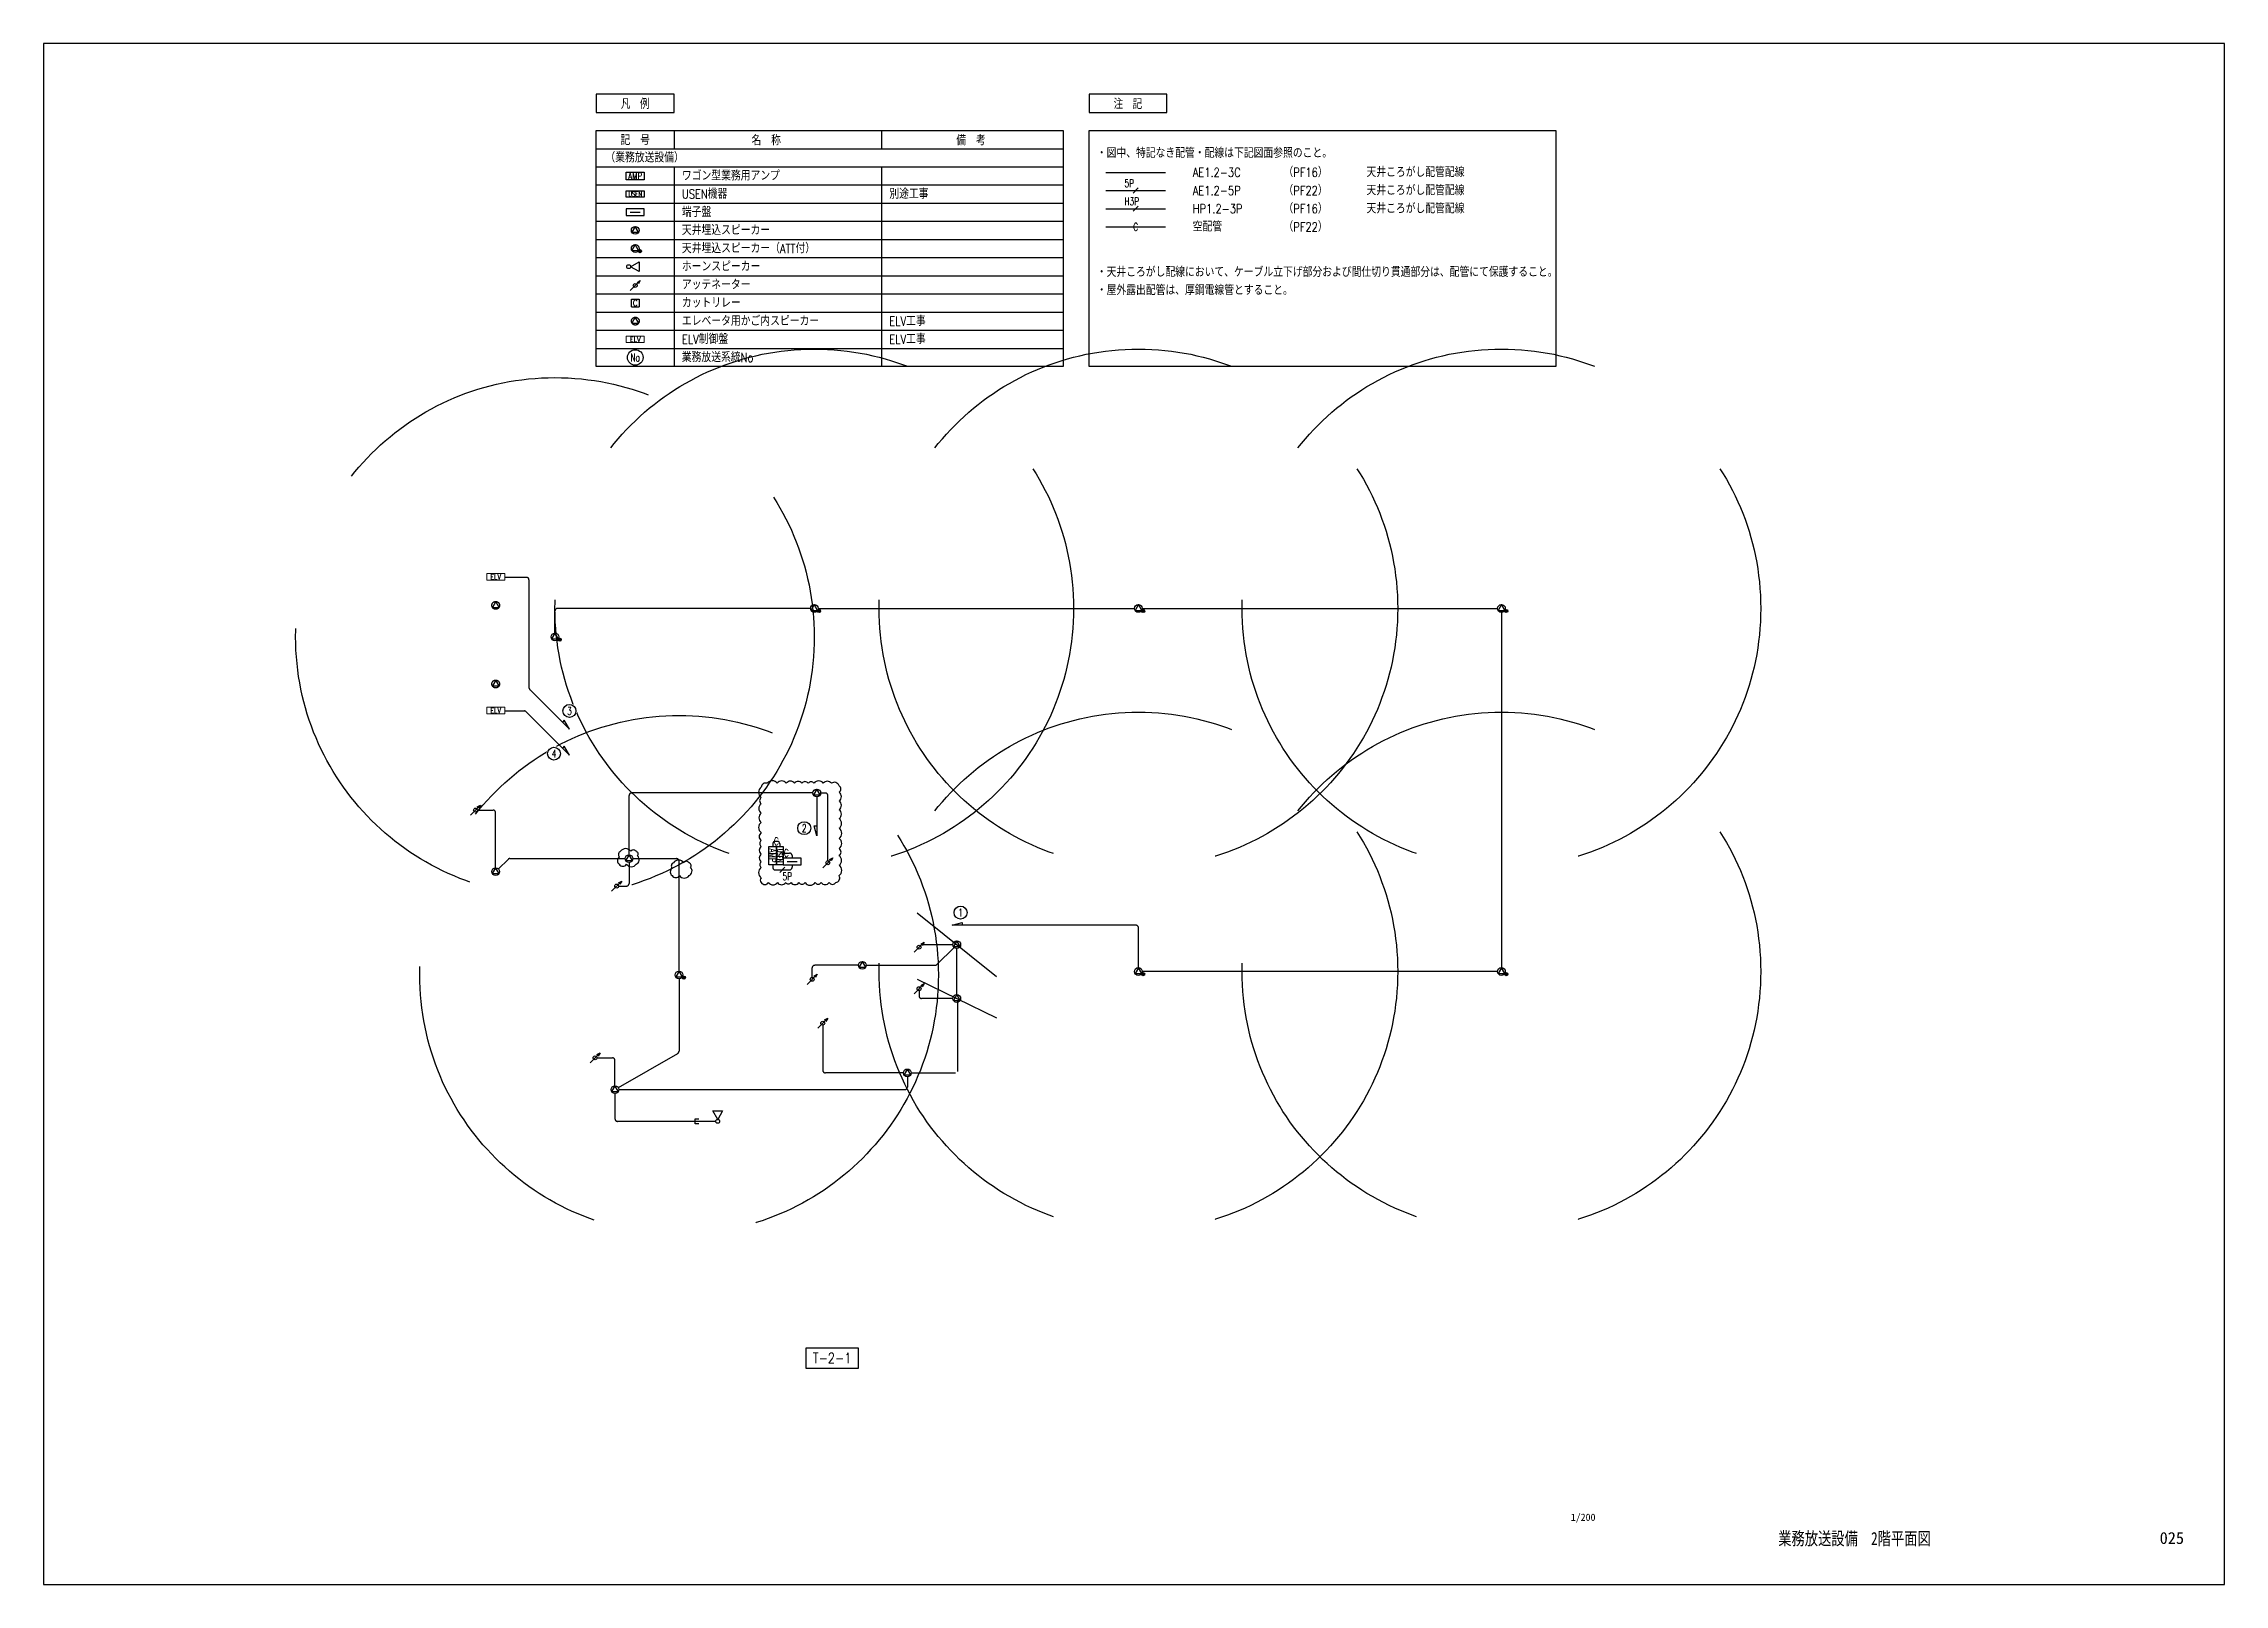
# Paper-space layout '2F' of a CAD drawing. Header units: millimetres. Extents: x 0 to 841, y 0 to 594.
# The model-space entities are those that its viewports show. They can reach past a viewport. Long polylines and large blocks are cut down to what shows.
import ezdxf
from ezdxf.enums import TextEntityAlignment as Align

# ---------------------------------------------------------------- set-up
doc = ezdxf.new("R2010")
doc.units = ezdxf.units.MM
doc.header["$LTSCALE"] = 0.2
doc.set_wipeout_variables(frame=1)
for name, pattern in [('CENTER', [50.8, 31.75, -6.35, 6.35, -6.35]), ('DASHED', [19.05, 12.7, -6.35]), ('HIDDEN', [9.525, 6.35, -3.175])]:
    doc.linetypes.add(name, pattern=pattern)
doc.layers.get('Defpoints').update_dxf_attribs({"color": 5})
for name, color, linetype in [('1_シンボル', 2, 'Continuous'), ('1_乗数', 3, 'Continuous'), ('1_回路番号', 4, 'Continuous'), ('1_強調文字', 4, 'Continuous'), ('1_文字', 3, 'Continuous'), ('1_枠', 7, 'Continuous'), ('1_範囲円', 9, 'HIDDEN'), ('1_配線', 1, 'Continuous'), ('1_配線_3', 1, 'DASHED'), ('1_配線_4', 1, 'CENTER'), ('枠内記述', 3, 'Continuous')]:
    doc.layers.add(name, color=color, linetype=linetype)
doc.layers.add('1_追加変更', color=10, linetype='Continuous', plot=False)
doc.styles.get("Standard").update_dxf_attribs({"font": 'simplex.shx', "width": 0.8, "bigfont": 'extfont2.shx'})
doc.styles.add('ゴシック', font='MS Gothic.ttf', dxfattribs={"height": 4})

psp = doc.layouts.new('2F')

msp = doc.modelspace()

# ---------------------------------------------------------------- texts
at = {"layer": '1_乗数', "linetype": 'Continuous', "lineweight": 0, "width": 0.7}
for p in [(122355, 28645), (122741, 28195)]:
    msp.add_text('C', height=300, dxfattribs=at).set_placement(p, align=Align.MIDDLE)
msp.add_text('5P', height=300, dxfattribs=at).set_placement((122591, 27145))
at = {"layer": '1_強調文字', "width": 0.8}
msp.add_text('T-2-1', height=400, dxfattribs=at).set_placement((124508, 8725), align=Align.MIDDLE_CENTER)
at = {"layer": '枠内記述', "linetype": 'ByBlock', "lineweight": -2, "style": 'ゴシック'}
msp.add_text('1/200', height=280, dxfattribs=at).set_placement((152995, 2447))
at = {"layer": '枠内記述', "linetype": 'ByBlock', "lineweight": -2, "style": 'ゴシック', "width": 0.75}
msp.add_text('業務放送設備\u30002階平面図', height=500, dxfattribs=at).set_placement((163935, 1769), align=Align.MIDDLE_CENTER)
at = {"layer": '枠内記述', "style": 'ゴシック'}
msp.add_text('025', height=460, dxfattribs=at).set_placement((175705, 1558))

# ---------------------------------------------------------------- blocks, each defined once
blk = doc.blocks.new('ET-端子盤')
at = {"color": 0, "linetype": 'ByBlock'}
blk.add_line((-193, 125), (193, 125), dxfattribs=at)
blk.add_lwpolyline([(-350, 0), (350, 0), (350, 250), (-350, 250)], close=True, dxfattribs=at)
blk = doc.blocks.new('AMP-2')
at = {"color": 0, "linetype": 'ByBlock'}
blk.add_lwpolyline([(-350, -150), (-350, 150), (350, 150), (350, -150), (-350, -150)], dxfattribs=at)
at = {"color": 0, "linetype": 'ByBlock', "width": 0.8}
blk.add_text('AMP', height=250, dxfattribs=at).set_placement((-4, -1), align=Align.MIDDLE)
blk = doc.blocks.new('CUT-R')
at = {"color": 0, "linetype": 'ByBlock'}
for p, q in [((-150, 0), (150, 0)), ((-150, -300), (-150, 0)), ((150, 0), (150, -300)), ((-150, -300), (150, -300))]:
    blk.add_line(p, q, dxfattribs=at)
at = {"color": 0, "linetype": 'ByBlock', "width": 0.8}
blk.add_text('C', height=250, dxfattribs=at).set_placement((-2, -152), align=Align.MIDDLE)
blk = doc.blocks.new('USEN')
at = {"color": 0, "linetype": 'ByBlock'}
blk.add_lwpolyline([(-350, -125), (-350, 125), (350, 125), (350, -125), (-350, -125)], dxfattribs=at)
at = {"color": 0, "linetype": 'ByBlock', "width": 0.6}
blk.add_text('USEN', height=200, dxfattribs=at).set_placement((0, 0), align=Align.MIDDLE)
blk = doc.blocks.new('TU-SP-1')
at = {"color": 0, "linetype": 'ByBlock'}
blk.add_lwpolyline([(0, 150), (-130, -75), (130, -75), (0, 150)], dxfattribs=at)
blk.add_circle((0, 0), 150, dxfattribs=at)
blk = doc.blocks.new('TU-SP-1-ATT')
at = {"color": 0, "linetype": 'ByBlock'}
for p, q in [((155, -154), (155, -50)), ((185, -162), (185, -42)), ((215, -154), (215, -50)), ((245, -103), (245, -100))]:
    blk.add_line(p, q, dxfattribs=at)
blk.add_lwpolyline([(0, 150), (-130, -75), (130, -75), (0, 150)], dxfattribs=at)
for centre, radius in [((0, 0), 150), ((185, -102), 60)]:
    blk.add_circle(centre, radius, dxfattribs=at)
blk = doc.blocks.new('H-SP-1')
at = {"color": 0, "linetype": 'ByBlock'}
blk.add_lwpolyline([(150, 0), (475, 188), (475, -188), (150, 0)], dxfattribs=at)
blk.add_circle((75, 0), 75, dxfattribs=at)
blk = doc.blocks.new('ATT')
at = {"color": 0, "linetype": 'ByBlock'}
blk.add_line((-194, -120), (195, 269), dxfattribs=at)
blk.add_lwpolyline([(69, 197), (195, 269), (122, 144)], dxfattribs=at)
blk.add_circle((0, 75), 75, dxfattribs=at)
blk = doc.blocks.new('盤記号1')
at = {"layer": '1_シンボル', "color": 0, "linetype": 'ByBlock', "lineweight": -2}
blk.add_lwpolyline([(-350, 0), (350, 0), (350, 250), (-350, 250)], close=True, dxfattribs=at)
at = {"layer": '1_シンボル', "color": 0, "linetype": 'ByBlock', "lineweight": 0, "width": 0.8}
blk.add_text('ELV', height=200, dxfattribs=at).set_placement((0, 125), align=Align.MIDDLE)

# ---------------------------------------------------------------- linework, layer by layer
at = {"layer": '1_乗数', "linetype": 'Continuous', "lineweight": -3}
msp.add_line((122691, 27645), (122491, 27445), dxfattribs=at)
at = {"layer": '1_強調文字'}
msp.add_lwpolyline([(123508, 9125), (125508, 9125), (125508, 8325), (123508, 8325)], close=True, dxfattribs=at)
at = {"layer": '1_範囲円'}
for centre in [(118605, 23496), (136320, 23625), (150320, 23625)]:
    msp.add_circle(centre, 10000, dxfattribs=at)
at = {"layer": '1_追加変更'}
for points in [[(116299, 27762, 0.520567), (116581, 27762, 0.520567), (116952, 27762, 0.520567), (117008, 28083, 0.520567), (116948, 28262, 0.520567), (116743, 28262, 0.520567), (116352, 28262, 0.520567), (116299, 28043, 0.520567)], [(118338, 27323, 0.520567), (118620, 27323, 0.520567), (118991, 27323, 0.520567), (119047, 27644, 0.520567), (118987, 27823, 0.520567), (118782, 27823, 0.520567), (118392, 27823, 0.520567), (118338, 27603, 0.520567)]]:
    msp.add_lwpolyline(points, format="xyb", close=True, dxfattribs=at)
at = {"layer": '1_配線'}
msp.add_line((122392, 28645), (122317, 28645), dxfattribs=at)
for points in [[(114378, 31970), (114178, 32317), (114105, 32243)], [(123916, 28860), (123813, 29246), (123916, 29246)], [(119371, 17750), (119221, 17750), (119221, 17950), (119371, 17950)]]:
    msp.add_lwpolyline(points, dxfattribs=at)
msp.add_arc((122392, 28545), 100, 0, 90, dxfattribs=at)
at = {"layer": '1_配線_3'}
msp.add_line((120021, 17850), (119221, 17850), dxfattribs=at)
at = {"layer": '1_配線_4'}
for p, q in [((111887, 38826), (112718, 38826)), ((112818, 38726), (112818, 34572)), ((113820, 36675), (113820, 37525)), ((123670, 37625), (113920, 37625)), ((123970, 37625), (136170, 37625)), ((136470, 37625), (150170, 37625)), ((150320, 37475), (150320, 23775)), ((112847, 34501), (114378, 32970)), ((111887, 33672), (112634, 33672)), ((116676, 28131), (116676, 30410)), ((123766, 30510), (116776, 30510)), ((123916, 30360), (123916, 28860)), ((124066, 30510), (124242, 30510)), ((124342, 27895), (124342, 30410)), ((110829, 29850), (111432, 29850)), ((111532, 27625), (111532, 29750)), ((111638, 27581), (112009, 27952)), ((112080, 27981), (116526, 27981)), ((116676, 27831), (116676, 27020)), ((116826, 27981), (118505, 27981)), ((118605, 23646), (118605, 27881)), ((122217, 28545), (122217, 28445)), ((122492, 28545), (122492, 28445)), ((122617, 28195), (122864, 28195)), ((122964, 28095), (122964, 27995)), ((116275, 26920), (116576, 26920)), ((122217, 27745), (122217, 27645)), ((122317, 27545), (122864, 27545)), ((122964, 27745), (122964, 27645)), ((136220, 25415), (129142, 25415)), ((136320, 23775), (136320, 25315)), ((127914, 24618), (127932, 24636)), ((128003, 24665), (129165, 24665)), ((129209, 24559), (128546, 23896)), ((129315, 22754), (129315, 24515)), ((123740, 23402), (123740, 23766)), ((125524, 23866), (123840, 23866)), ((125824, 23866), (128475, 23866)), ((150170, 23625), (136470, 23625)), ((118605, 23346), (118605, 20559)), ((127861, 22892), (127861, 22686)), ((129165, 22586), (127961, 22586)), ((129338, 22515), (129338, 19769)), ((124147, 21562), (124147, 19819)), ((115441, 20300), (116034, 20300)), ((116134, 19225), (116134, 20200)), ((116264, 19150), (118555, 20472)), ((127260, 19719), (124247, 19719)), ((127410, 19569), (127410, 19175)), ((127560, 19719), (129260, 19719)), ((116134, 18925), (116134, 17950)), ((116284, 19075), (127310, 19075)), ((119221, 17850), (116234, 17850))]:
    msp.add_line(p, q, dxfattribs=at)
for centre, start, end in [((112718, 38726), 0, 90), ((113920, 37525), 90, 180), ((112918, 34572), 180, 225), ((112634, 33572), 45, 90), ((116776, 30410), 90, 180), ((124242, 30410), 0, 90), ((111432, 29750), 0, 90), ((122317, 28545), 90, 180), ((112080, 27881), 90, 135), ((118505, 27881), 0, 90), ((122864, 28095), 0, 90), ((116576, 27020), 270, 0), ((122317, 27645), 180, 270), ((122864, 27645), 270, 0), ((136220, 25315), 0, 90), ((128003, 24565), 90, 135), ((123840, 23766), 90, 180), ((128475, 23966), 270, 315), ((127961, 22686), 180, 270), ((116034, 20200), 0, 90), ((118505, 20559), 300, 0), ((124247, 19819), 180, 270), ((127310, 19175), 270, 0), ((116234, 17950), 180, 270)]:
    msp.add_arc(centre, 100, start, end, dxfattribs=at)
at = {"layer": 'Defpoints'}
for p, q in [((127786, 25895), (130845, 23435)), ((127786, 23335), (130845, 21837))]:
    msp.add_line(p, q, dxfattribs=at)

# ---------------------------------------------------------------- block references
at = {"layer": '1_シンボル', "color": 7, "linetype": 'HIDDEN', "lineweight": 0}
for p in [(111536, 38717), (111536, 33563)]:
    msp.add_blockref('盤記号1', p, dxfattribs=at)
at = {"layer": '1_シンボル', "color": 7, "linetype": 'HIDDEN', "lineweight": -3}
for p in [(111536, 37742), (111536, 34713)]:
    msp.add_blockref('TU-SP-1', p, dxfattribs=at)
at = {"layer": '1_シンボル'}
for p in [(123820, 37625), (136320, 37625), (150320, 37625), (113820, 36525), (118605, 23496), (136320, 23625), (150320, 23625)]:
    msp.add_blockref('TU-SP-1-ATT', p, dxfattribs=at)
at = {"layer": '1_シンボル', "linetype": 'ByBlock'}
for name, p in [('TU-SP-1', (123916, 30510)), ('ATT', (110754, 29775)), ('TU-SP-1', (116676, 27981)), ('ATT', (124344, 27745)), ('TU-SP-1', (111532, 27475)), ('ATT', (116200, 26845)), ('ATT', (127861, 24490)), ('TU-SP-1', (129315, 24665)), ('TU-SP-1', (125674, 23866)), ('ATT', (123740, 23252)), ('ATT', (127861, 22892)), ('TU-SP-1', (129315, 22586)), ('ATT', (124147, 21562)), ('ATT', (115366, 20225)), ('TU-SP-1', (127410, 19719)), ('TU-SP-1', (116134, 19075))]:
    msp.add_blockref(name, p, dxfattribs=at)
at = {"layer": '1_シンボル', "rotation": 270}
msp.add_blockref('AMP-2', (122217, 28095), dxfattribs=at)
at = {"layer": '1_シンボル', "color": 7, "linetype": 'HIDDEN', "rotation": 270}
msp.add_blockref('USEN', (122492, 28095), dxfattribs=at)
at = {"layer": '1_シンボル', "linetype": 'Continuous', "lineweight": 0}
msp.add_blockref('ET-端子盤', (122964, 27745), dxfattribs=at)
at = {"layer": '1_シンボル', "linetype": 'ByBlock', "rotation": 90}
msp.add_blockref('H-SP-1', (120096, 17775), dxfattribs=at)

msp.set_redraw_order([(e.dxf.handle, doc.entitydb.next_handle()) for e in msp.query("TEXT MTEXT ATTDEF DIMENSION ARC_DIMENSION")])  # texts and dimensions are drawn at this point

# ---------------------------------------------------------------- wipeouts: each hides what was drawn before it
msp.add_wipeout([(115315, 57550), (152515, 57550), (152515, 46850), (115315, 46850)])

# ---------------------------------------------------------------- next in the draw order: linework, layer by layer
at = {"layer": '1_乗数', "linetype": 'Continuous', "lineweight": -3}
for p, q in [((136315, 53835), (136115, 53635)), ((136315, 53135), (136115, 52935))]:
    msp.add_line(p, q, dxfattribs=at)
at = {"layer": '1_回路番号'}
msp.add_circle((116915, 47300), 300, dxfattribs=at)
at = {"layer": '1_強調文字', "color": 2}
for points in [[(115415, 56750), (118415, 56750), (118415, 57450), (115415, 57450)], [(134415, 56750), (137415, 56750), (137415, 57450), (134415, 57450)]]:
    msp.add_lwpolyline(points, close=True, dxfattribs=at)
at = {"layer": '1_枠', "color": 3}
for p, q in [((118415, 56050), (118415, 55350)), ((126415, 56050), (126415, 55350)), ((118415, 54650), (118415, 46950)), ((126415, 54650), (126415, 46950))]:
    msp.add_line(p, q, dxfattribs=at)
at = {"layer": '1_枠'}
for p, q in [((115415, 55350), (133415, 55350)), ((115415, 54650), (133415, 54650)), ((115415, 53950), (133415, 53950)), ((115415, 53250), (133415, 53250)), ((115415, 52550), (133415, 52550)), ((115415, 51850), (133415, 51850)), ((115415, 51150), (133415, 51150)), ((115415, 50450), (133415, 50450)), ((115415, 49750), (133415, 49750)), ((115415, 49050), (133415, 49050)), ((115415, 48350), (133415, 48350)), ((115415, 47650), (133415, 47650))]:
    msp.add_line(p, q, dxfattribs=at)
at = {"layer": '1_枠', "color": 2}
for points in [[(115415, 49750), (115415, 56050), (133415, 56050), (133415, 46950), (115415, 46950)], [(152415, 46950), (134415, 46950), (134415, 56050), (152415, 56050)]]:
    msp.add_lwpolyline(points, close=True, dxfattribs=at)
at = {"layer": '1_範囲円'}
for centre in [(123820, 37625), (136320, 37625), (150320, 37625), (113820, 36525)]:
    msp.add_circle(centre, 10000, dxfattribs=at)
at = {"layer": '1_配線'}
msp.add_line((135065, 52335), (137365, 52335), dxfattribs=at)
at = {"layer": '1_配線_4'}
for p, q in [((135065, 54435), (137365, 54435)), ((135065, 53735), (137365, 53735)), ((135065, 53035), (137365, 53035))]:
    msp.add_line(p, q, dxfattribs=at)

# ---------------------------------------------------------------- next in the draw order: block references
at = {"layer": '1_シンボル'}
for name, p in [('AMP-2', (116915, 54300)), ('TU-SP-1-ATT', (116915, 51500)), ('CUT-R', (116917, 49552))]:
    msp.add_blockref(name, p, dxfattribs=at)
at = {"layer": '1_シンボル', "color": 7, "linetype": 'HIDDEN'}
msp.add_blockref('USEN', (116915, 53600), dxfattribs=at)
at = {"layer": '1_シンボル', "linetype": 'Continuous', "lineweight": 0}
msp.add_blockref('ET-端子盤', (116915, 52775), dxfattribs=at)
at = {"layer": '1_シンボル', "linetype": 'ByBlock'}
for name, p in [('TU-SP-1', (116915, 52200)), ('H-SP-1', (116587, 50800)), ('ATT', (116915, 50000))]:
    msp.add_blockref(name, p, dxfattribs=at)
at = {"layer": '1_シンボル', "color": 7, "linetype": 'HIDDEN', "lineweight": -3}
msp.add_blockref('TU-SP-1', (116919, 48701), dxfattribs=at)
at = {"layer": '1_シンボル', "color": 7, "linetype": 'HIDDEN', "lineweight": 0}
msp.add_blockref('盤記号1', (116915, 47875), dxfattribs=at)

# ---------------------------------------------------------------- next in the draw order: texts
at = {"layer": '1_乗数', "linetype": 'Continuous', "lineweight": 0, "width": 0.7}
for s, p in [('5P', (135782, 53868)), ('H3P', (135782, 53168))]:
    msp.add_text(s, height=300, dxfattribs=at).set_placement(p)
msp.add_text('C', height=300, dxfattribs=at).set_placement((136215, 52335), align=Align.MIDDLE)
at = {"layer": '1_回路番号', "linetype": 'Continuous', "width": 0.7}
msp.add_text('No', height=300, dxfattribs=at).set_placement((116915, 47300), align=Align.MIDDLE)
at = {"layer": '1_強調文字', "width": 0.8}
for s, p in [('凡\u3000例', (116915, 57100)), ('注\u3000記', (135915, 57100))]:
    msp.add_text(s, height=400, dxfattribs=at).set_placement(p, align=Align.MIDDLE)
at = {"layer": '1_文字', "width": 0.8}
for s, p in [('記\u3000号', (116915, 55700)), ('名\u3000称', (121965, 55700)), ('備\u3000考', (129865, 55700))]:
    msp.add_text(s, height=350, dxfattribs=at).set_placement(p, align=Align.MIDDLE)
for s, p in [('（業務放送設備）', (115765, 54825)), ('・図中、特記なき配管・配線は下記図面参照のこと。', (134715, 55000)), ('AE1.2-3C', (138415, 54260)), ('AE1.2-5P', (138415, 53560)), ('（PF16）', (141915, 54260)), ('（PF22）', (141915, 53560)), ('天井ころがし配管配線', (145115, 54260)), ('天井ころがし配管配線', (145115, 53560)), ('HP1.2-3P', (138415, 52860)), ('（PF16）', (141915, 52860)), ('天井ころがし配管配線', (145115, 52860)), ('空配管', (138415, 52160)), ('（PF22）', (141915, 52160)), ('・天井ころがし配線において、ケーブル立下げ部分および間仕切り貫通部分は、配管にて保護すること。', (134715, 50410)), ('・屋外露出配管は、厚鋼電線管とすること。', (134715, 49710)), ('エレベータ用かご内スピーカー', (118715, 48525)), ('ELV工事', (126715, 48525)), ('業務放送系統No', (118711, 47124))]:
    msp.add_text(s, height=350, dxfattribs=at).set_placement(p)
at = {"layer": '1_文字', "linetype": 'Continuous', "width": 0.8}
for s, p in [('ワゴン型業務用アンプ', (118715, 54125)), ('端子盤', (118715, 52725)), ('USEN機器', (118715, 53425)), ('別途工事', (126715, 53425)), ('天井埋込スピーカー', (118715, 52025)), ('天井埋込スピーカー（ATT付）', (118715, 51325)), ('ホーンスピーカー', (118715, 50625)), ('アッテネーター', (118715, 49925)), ('カットリレー', (118715, 49225)), ('ELV制御盤', (118715, 47825)), ('ELV工事', (126715, 47825))]:
    msp.add_text(s, height=350, dxfattribs=at).set_placement(p)

# ---------------------------------------------------------------- next in the draw order: wipeouts: each hides what was drawn before it
msp.add_wipeout([(129459, 26190), (129458, 26190), (129456, 26190), (129454, 26190), (129452, 26190), (129450, 26190), (129448, 26190), (129447, 26190), (129445, 26190), (129443, 26190), (129441, 26190), (129439, 26190), (129438, 26190), (129436, 26189), (129434, 26189), (129432, 26189), (129430, 26189), (129428, 26189), (129427, 26189), (129425, 26188), (129423, 26188), (129421, 26188), (129419, 26188), (129417, 26187), (129416, 26187), (129414, 26187), (129412, 26186), (129410, 26186), (129408, 26186), (129407, 26185), (129405, 26185), (129403, 26185), (129401, 26184), (129399, 26184), (129398, 26184), (129396, 26183), (129394, 26183), (129392, 26182), (129391, 26182), (129389, 26182), (129387, 26181), (129385, 26181), (129383, 26180), (129382, 26180), (129380, 26179), (129378, 26179), (129376, 26178), (129375, 26178), (129373, 26177), (129371, 26176), (129369, 26176), (129368, 26175), (129366, 26175), (129364, 26174), (129362, 26174), (129361, 26173), (129359, 26172), (129357, 26172), (129356, 26171), (129354, 26170), (129352, 26170), (129350, 26169), (129349, 26168), (129347, 26168), (129345, 26167), (129344, 26166), (129342, 26165), (129340, 26165), (129339, 26164), (129337, 26163), (129335, 26162), (129334, 26162), (129332, 26161), (129330, 26160), (129329, 26159), (129327, 26158), (129326, 26157), (129324, 26157), (129322, 26156), (129321, 26155), (129319, 26154), (129317, 26153), (129316, 26152), (129314, 26151), (129313, 26150), (129311, 26149), (129310, 26148), (129308, 26148), (129306, 26147), (129305, 26146), (129303, 26145), (129302, 26144), (129300, 26143), (129299, 26142), (129297, 26141), (129296, 26140), (129294, 26138), (129293, 26137), (129291, 26136), (129290, 26135), (129288, 26134), (129287, 26133), (129285, 26132), (129284, 26131), (129282, 26130), (129281, 26129), (129279, 26128), (129278, 26126), (129277, 26125), (129275, 26124), (129274, 26123), (129272, 26122), (129271, 26121), (129270, 26119), (129268, 26118), (129267, 26117), (129265, 26116), (129264, 26115), (129263, 26113), (129261, 26112), (129260, 26111), (129259, 26110), (129257, 26108), (129256, 26107), (129255, 26106), (129254, 26104), (129252, 26103), (129251, 26102), (129250, 26100), (129248, 26099), (129247, 26098), (129246, 26096), (129245, 26095), (129243, 26094), (129242, 26092), (129241, 26091), (129240, 26090), (129239, 26088), (129237, 26087), (129236, 26085), (129235, 26084), (129234, 26083), (129233, 26081), (129232, 26080), (129231, 26078), (129229, 26077), (129228, 26075), (129227, 26074), (129226, 26072), (129225, 26071), (129224, 26070), (129223, 26068), (129222, 26067), (129221, 26065), (129220, 26064), (129219, 26062), (129218, 26060), (129217, 26059), (129216, 26057), (129215, 26056), (129214, 26054), (129213, 26053), (129212, 26051), (129211, 26050), (129210, 26048), (129209, 26047), (129208, 26045), (129207, 26043), (129206, 26042), (129205, 26040), (129204, 26039), (129204, 26037), (129203, 26035), (129202, 26034), (129201, 26032), (129200, 26030), (129199, 26029), (129198, 26027), (129198, 26025), (129197, 26024), (129196, 26022), (129195, 26021), (129195, 26019), (129194, 26017), (129193, 26015), (129192, 26014), (129192, 26012), (129191, 26010), (129190, 26009), (129190, 26007), (129189, 26005), (129188, 26004), (129188, 26002), (129187, 26000), (129186, 25998), (129186, 25997), (129185, 25995), (129184, 25993), (129184, 25992), (129183, 25990), (129183, 25988), (129182, 25986), (129182, 25985), (129181, 25983), (129181, 25981), (129180, 25979), (129180, 25978), (129179, 25976), (129179, 25974), (129178, 25972), (129178, 25970), (129177, 25969), (129177, 25967), (129176, 25965), (129176, 25963), (129176, 25962), (129175, 25960), (129175, 25958), (129174, 25956), (129174, 25954), (129174, 25953), (129173, 25951), (129173, 25949), (129173, 25947), (129172, 25945), (129172, 25944), (129172, 25942), (129172, 25940), (129171, 25938), (129171, 25936), (129171, 25934), (129171, 25933), (129170, 25931), (129170, 25929), (129170, 25927), (129170, 25925), (129170, 25924), (129170, 25922), (129169, 25920), (129169, 25918), (129169, 25916), (129169, 25914), (129169, 25913), (129169, 25911), (129169, 25909), (129169, 25907), (129169, 25905), (129169, 25903), (129169, 25902), (129169, 25900), (129169, 25898), (129169, 25896), (129169, 25894), (129169, 25892), (129169, 25891), (129169, 25889), (129169, 25887), (129169, 25885), (129169, 25883), (129169, 25881), (129169, 25880), (129169, 25878), (129170, 25876), (129170, 25874), (129170, 25872), (129170, 25870), (129170, 25869), (129170, 25867), (129171, 25865), (129171, 25863), (129171, 25861), (129171, 25860), (129172, 25858), (129172, 25856), (129172, 25854), (129172, 25852), (129173, 25850), (129173, 25849), (129173, 25847), (129174, 25845), (129174, 25843), (129174, 25841), (129175, 25840), (129175, 25838), (129176, 25836), (129176, 25834), (129176, 25833), (129177, 25831), (129177, 25829), (129178, 25827), (129178, 25825), (129179, 25824), (129179, 25822), (129180, 25820), (129180, 25818), (129181, 25817), (129181, 25815), (129182, 25813), (129182, 25811), (129183, 25810), (129183, 25808), (129184, 25806), (129184, 25804), (129185, 25803), (129186, 25801), (129186, 25799), (129187, 25797), (129188, 25796), (129188, 25794), (129189, 25792), (129190, 25791), (129190, 25789), (129191, 25787), (129192, 25786), (129192, 25784), (129193, 25782), (129194, 25780), (129195, 25779), (129195, 25777), (129196, 25775), (129197, 25774), (129198, 25772), (129198, 25771), (129199, 25769), (129200, 25767), (129201, 25766), (129202, 25764), (129203, 25762), (129204, 25761), (129204, 25759), (129205, 25758), (129206, 25756), (129207, 25754), (129208, 25753), (129209, 25751), (129210, 25750), (129211, 25748), (129212, 25746), (129213, 25745), (129214, 25743), (129215, 25742), (129216, 25740), (129217, 25739), (129218, 25737), (129219, 25736), (129220, 25734), (129221, 25733), (129222, 25731), (129223, 25730), (129224, 25728), (129225, 25727), (129226, 25725), (129227, 25724), (129228, 25722), (129229, 25721), (129231, 25719), (129232, 25718), (129233, 25716), (129234, 25715), (129235, 25714), (129236, 25712), (129237, 25711), (129239, 25709), (129240, 25708), (129241, 25707), (129242, 25705), (129243, 25704), (129245, 25703), (129246, 25701), (129247, 25700), (129248, 25698), (129250, 25697), (129251, 25696), (129252, 25695), (129254, 25693), (129255, 25692), (129256, 25691), (129257, 25689), (129259, 25688), (129260, 25687), (129261, 25686), (129263, 25684), (129264, 25683), (129265, 25682), (129267, 25681), (129268, 25679), (129270, 25678), (129271, 25677), (129272, 25676), (129274, 25675), (129275, 25674), (129277, 25672), (129278, 25671), (129279, 25670), (129281, 25669), (129282, 25668), (129284, 25667), (129285, 25666), (129287, 25664), (129288, 25663), (129290, 25662), (129291, 25661), (129293, 25660), (129294, 25659), (129296, 25658), (129297, 25657), (129299, 25656), (129300, 25655), (129302, 25654), (129303, 25653), (129305, 25652), (129306, 25651), (129308, 25650), (129310, 25649), (129311, 25648), (129313, 25647), (129314, 25646), (129316, 25645), (129317, 25645), (129319, 25644), (129321, 25643), (129322, 25642), (129324, 25641), (129326, 25640), (129327, 25639), (129329, 25639), (129330, 25638), (129332, 25637), (129334, 25636), (129335, 25635), (129337, 25635), (129339, 25634), (129340, 25633), (129342, 25632), (129344, 25632), (129345, 25631), (129347, 25630), (129349, 25629), (129350, 25629), (129352, 25628), (129354, 25627), (129356, 25627), (129357, 25626), (129359, 25625), (129361, 25625), (129362, 25624), (129364, 25623), (129366, 25623), (129368, 25622), (129369, 25622), (129371, 25621), (129373, 25621), (129375, 25620), (129376, 25620), (129378, 25619), (129380, 25618), (129382, 25618), (129383, 25617), (129385, 25617), (129387, 25617), (129389, 25616), (129391, 25616), (129392, 25615), (129394, 25615), (129396, 25614), (129398, 25614), (129399, 25614), (129401, 25613), (129403, 25613), (129405, 25612), (129407, 25612), (129408, 25612), (129410, 25611), (129412, 25611), (129414, 25611), (129416, 25611), (129417, 25610), (129419, 25610), (129421, 25610), (129423, 25610), (129425, 25609), (129427, 25609), (129428, 25609), (129430, 25609), (129432, 25609), (129434, 25608), (129436, 25608), (129438, 25608), (129439, 25608), (129441, 25608), (129443, 25608), (129445, 25608), (129447, 25607), (129448, 25607), (129450, 25607), (129452, 25607), (129454, 25607), (129456, 25607), (129458, 25607), (129459, 25607), (129461, 25607), (129463, 25607), (129465, 25607), (129467, 25607), (129469, 25607), (129470, 25607), (129472, 25607), (129474, 25607), (129476, 25608), (129478, 25608), (129480, 25608), (129481, 25608), (129483, 25608), (129485, 25608), (129487, 25608), (129489, 25609), (129491, 25609), (129492, 25609), (129494, 25609), (129496, 25609), (129498, 25610), (129500, 25610), (129502, 25610), (129503, 25610), (129505, 25611), (129507, 25611), (129509, 25611), (129511, 25611), (129512, 25612), (129514, 25612), (129516, 25612), (129518, 25613), (129520, 25613), (129521, 25614), (129523, 25614), (129525, 25614), (129527, 25615), (129528, 25615), (129530, 25616), (129532, 25616), (129534, 25617), (129536, 25617), (129537, 25617), (129539, 25618), (129541, 25618), (129543, 25619), (129544, 25620), (129546, 25620), (129548, 25621), (129550, 25621), (129551, 25622), (129553, 25622), (129555, 25623), (129557, 25623), (129558, 25624), (129560, 25625), (129562, 25625), (129564, 25626), (129565, 25627), (129567, 25627), (129569, 25628), (129570, 25629), (129572, 25629), (129574, 25630), (129575, 25631), (129577, 25632), (129579, 25632), (129580, 25633), (129582, 25634), (129584, 25635), (129585, 25635), (129587, 25636), (129589, 25637), (129590, 25638), (129592, 25639), (129594, 25639), (129595, 25640), (129597, 25641), (129599, 25642), (129600, 25643), (129602, 25644), (129603, 25645), (129605, 25645), (129607, 25646), (129608, 25647), (129610, 25648), (129611, 25649), (129613, 25650), (129614, 25651), (129616, 25652), (129617, 25653), (129619, 25654), (129621, 25655), (129622, 25656), (129624, 25657), (129625, 25658), (129627, 25659), (129628, 25660), (129630, 25661), (129631, 25662), (129633, 25663), (129634, 25664), (129636, 25666), (129637, 25667), (129638, 25668), (129640, 25669), (129641, 25670), (129643, 25671), (129644, 25672), (129646, 25674), (129647, 25675), (129648, 25676), (129650, 25677), (129651, 25678), (129653, 25679), (129654, 25681), (129655, 25682), (129657, 25683), (129658, 25684), (129659, 25686), (129661, 25687), (129662, 25688), (129663, 25689), (129665, 25691), (129666, 25692), (129667, 25693), (129669, 25695), (129670, 25696), (129671, 25697), (129672, 25698), (129674, 25700), (129675, 25701), (129676, 25703), (129677, 25704), (129679, 25705), (129680, 25707), (129681, 25708), (129682, 25709), (129683, 25711), (129685, 25712), (129686, 25714), (129687, 25715), (129688, 25716), (129689, 25718), (129690, 25719), (129691, 25721), (129693, 25722), (129694, 25724), (129695, 25725), (129696, 25727), (129697, 25728), (129698, 25730), (129699, 25731), (129700, 25733), (129701, 25734), (129702, 25736), (129703, 25737), (129704, 25739), (129705, 25740), (129706, 25742), (129707, 25743), (129708, 25745), (129709, 25746), (129710, 25748), (129711, 25750), (129712, 25751), (129713, 25753), (129714, 25754), (129715, 25756), (129716, 25758), (129716, 25759), (129717, 25761), (129718, 25762), (129719, 25764), (129720, 25766), (129721, 25767), (129722, 25769), (129722, 25771), (129723, 25772), (129724, 25774), (129725, 25775), (129725, 25777), (129726, 25779), (129727, 25780), (129728, 25782), (129728, 25784), (129729, 25786), (129730, 25787), (129731, 25789), (129731, 25791), (129732, 25792), (129733, 25794), (129733, 25796), (129734, 25797), (129735, 25799), (129735, 25801), (129736, 25803), (129736, 25804), (129737, 25806), (129738, 25808), (129738, 25810), (129739, 25811), (129739, 25813), (129740, 25815), (129740, 25817), (129741, 25818), (129741, 25820), (129742, 25822), (129742, 25824), (129743, 25825), (129743, 25827), (129744, 25829), (129744, 25831), (129744, 25833), (129745, 25834), (129745, 25836), (129746, 25838), (129746, 25840), (129746, 25841), (129747, 25843), (129747, 25845), (129747, 25847), (129748, 25849), (129748, 25850), (129748, 25852), (129749, 25854), (129749, 25856), (129749, 25858), (129749, 25860), (129750, 25861), (129750, 25863), (129750, 25865), (129750, 25867), (129751, 25869), (129751, 25870), (129751, 25872), (129751, 25874), (129751, 25876), (129751, 25878), (129751, 25880), (129752, 25881), (129752, 25883), (129752, 25885), (129752, 25887), (129752, 25889), (129752, 25891), (129752, 25892), (129752, 25894), (129752, 25896), (129752, 25898), (129752, 25900), (129752, 25902), (129752, 25903), (129752, 25905), (129752, 25907), (129752, 25909), (129752, 25911), (129752, 25913), (129752, 25914), (129752, 25916), (129751, 25918), (129751, 25920), (129751, 25922), (129751, 25924), (129751, 25925), (129751, 25927), (129751, 25929), (129750, 25931), (129750, 25933), (129750, 25934), (129750, 25936), (129749, 25938), (129749, 25940), (129749, 25942), (129749, 25944), (129748, 25945), (129748, 25947), (129748, 25949), (129747, 25951), (129747, 25953), (129747, 25954), (129746, 25956), (129746, 25958), (129746, 25960), (129745, 25962), (129745, 25963), (129744, 25965), (129744, 25967), (129744, 25969), (129743, 25970), (129743, 25972), (129742, 25974), (129742, 25976), (129741, 25978), (129741, 25979), (129740, 25981), (129740, 25983), (129739, 25985), (129739, 25986), (129738, 25988), (129738, 25990), (129737, 25992), (129736, 25993), (129736, 25995), (129735, 25997), (129735, 25998), (129734, 26000), (129733, 26002), (129733, 26004), (129732, 26005), (129731, 26007), (129731, 26009), (129730, 26010), (129729, 26012), (129728, 26014), (129728, 26015), (129727, 26017), (129726, 26019), (129725, 26021), (129725, 26022), (129724, 26024), (129723, 26025), (129722, 26027), (129722, 26029), (129721, 26030), (129720, 26032), (129719, 26034), (129718, 26035), (129717, 26037), (129716, 26039), (129716, 26040), (129715, 26042), (129714, 26043), (129713, 26045), (129712, 26047), (129711, 26048), (129710, 26050), (129709, 26051), (129708, 26053), (129707, 26054), (129706, 26056), (129705, 26057), (129704, 26059), (129703, 26060), (129702, 26062), (129701, 26064), (129700, 26065), (129699, 26067), (129698, 26068), (129697, 26070), (129696, 26071), (129695, 26072), (129694, 26074), (129693, 26075), (129691, 26077), (129690, 26078), (129689, 26080), (129688, 26081), (129687, 26083), (129686, 26084), (129685, 26085), (129683, 26087), (129682, 26088), (129681, 26090), (129680, 26091), (129679, 26092), (129677, 26094), (129676, 26095), (129675, 26096), (129674, 26098), (129672, 26099), (129671, 26100), (129670, 26102), (129669, 26103), (129667, 26104), (129666, 26106), (129665, 26107), (129663, 26108), (129662, 26110), (129661, 26111), (129659, 26112), (129658, 26113), (129657, 26115), (129655, 26116), (129654, 26117), (129653, 26118), (129651, 26119), (129650, 26121), (129648, 26122), (129647, 26123), (129646, 26124), (129644, 26125), (129643, 26126), (129641, 26128), (129640, 26129), (129638, 26130), (129637, 26131), (129636, 26132), (129634, 26133), (129633, 26134), (129631, 26135), (129630, 26136), (129628, 26137), (129627, 26138), (129625, 26140), (129624, 26141), (129622, 26142), (129621, 26143), (129619, 26144), (129617, 26145), (129616, 26146), (129614, 26147), (129613, 26148), (129611, 26148), (129610, 26149), (129608, 26150), (129607, 26151), (129605, 26152), (129603, 26153), (129602, 26154), (129600, 26155), (129599, 26156), (129597, 26157), (129595, 26157), (129594, 26158), (129592, 26159), (129590, 26160), (129589, 26161), (129587, 26162), (129585, 26162), (129584, 26163), (129582, 26164), (129580, 26165), (129579, 26165), (129577, 26166), (129575, 26167), (129574, 26168), (129572, 26168), (129570, 26169), (129569, 26170), (129567, 26170), (129565, 26171), (129564, 26172), (129562, 26172), (129560, 26173), (129558, 26174), (129557, 26174), (129555, 26175), (129553, 26175), (129551, 26176), (129550, 26176), (129548, 26177), (129546, 26178), (129544, 26178), (129543, 26179), (129541, 26179), (129539, 26180), (129537, 26180), (129536, 26181), (129534, 26181), (129532, 26182), (129530, 26182), (129528, 26182), (129527, 26183), (129525, 26183), (129523, 26184), (129521, 26184), (129520, 26184), (129518, 26185), (129516, 26185), (129514, 26185), (129512, 26186), (129511, 26186), (129509, 26186), (129507, 26187), (129505, 26187), (129503, 26187), (129502, 26188), (129500, 26188), (129498, 26188), (129496, 26188), (129494, 26189), (129492, 26189), (129491, 26189), (129489, 26189), (129487, 26189), (129485, 26189), (129483, 26190), (129481, 26190), (129480, 26190), (129478, 26190), (129476, 26190), (129474, 26190), (129472, 26190), (129470, 26190), (129469, 26190), (129467, 26190), (129465, 26190), (129463, 26190), (129461, 26190)])

# ---------------------------------------------------------------- next in the draw order: linework, layer by layer
at = {"layer": '1_回路番号'}
msp.add_circle((129460, 25899), 250, dxfattribs=at)
at = {"layer": '1_配線'}
msp.add_lwpolyline([(129142, 25415), (129528, 25519), (129528, 25415)], dxfattribs=at)

# ---------------------------------------------------------------- next in the draw order: texts
at = {"layer": '1_回路番号', "linetype": 'Continuous', "lineweight": 0, "width": 0.7}
msp.add_text('1', height=300, dxfattribs=at).set_placement((129460, 25899), align=Align.MIDDLE)

# ---------------------------------------------------------------- next in the draw order: wipeouts: each hides what was drawn before it
for points in [[(114377, 33965), (114375, 33965), (114373, 33965), (114372, 33965), (114370, 33965), (114368, 33965), (114366, 33964), (114364, 33964), (114362, 33964), (114361, 33964), (114359, 33964), (114357, 33964), (114355, 33964), (114353, 33964), (114351, 33964), (114350, 33963), (114348, 33963), (114346, 33963), (114344, 33963), (114342, 33963), (114340, 33962), (114339, 33962), (114337, 33962), (114335, 33962), (114333, 33961), (114331, 33961), (114330, 33961), (114328, 33960), (114326, 33960), (114324, 33960), (114322, 33959), (114321, 33959), (114319, 33959), (114317, 33958), (114315, 33958), (114313, 33958), (114312, 33957), (114310, 33957), (114308, 33956), (114306, 33956), (114305, 33955), (114303, 33955), (114301, 33954), (114299, 33954), (114297, 33953), (114296, 33953), (114294, 33952), (114292, 33952), (114290, 33951), (114289, 33951), (114287, 33950), (114285, 33950), (114283, 33949), (114282, 33948), (114280, 33948), (114278, 33947), (114277, 33947), (114275, 33946), (114273, 33945), (114271, 33945), (114270, 33944), (114268, 33943), (114266, 33943), (114265, 33942), (114263, 33941), (114261, 33940), (114260, 33940), (114258, 33939), (114256, 33938), (114255, 33937), (114253, 33937), (114251, 33936), (114250, 33935), (114248, 33934), (114246, 33933), (114245, 33933), (114243, 33932), (114241, 33931), (114240, 33930), (114238, 33929), (114237, 33928), (114235, 33927), (114233, 33926), (114232, 33926), (114230, 33925), (114229, 33924), (114227, 33923), (114226, 33922), (114224, 33921), (114222, 33920), (114221, 33919), (114219, 33918), (114218, 33917), (114216, 33916), (114215, 33915), (114213, 33914), (114212, 33913), (114210, 33912), (114209, 33911), (114207, 33910), (114206, 33908), (114204, 33907), (114203, 33906), (114201, 33905), (114200, 33904), (114198, 33903), (114197, 33902), (114196, 33901), (114194, 33900), (114193, 33898), (114191, 33897), (114190, 33896), (114189, 33895), (114187, 33894), (114186, 33892), (114184, 33891), (114183, 33890), (114182, 33889), (114180, 33888), (114179, 33886), (114178, 33885), (114176, 33884), (114175, 33883), (114174, 33881), (114172, 33880), (114171, 33879), (114170, 33877), (114168, 33876), (114167, 33875), (114166, 33873), (114165, 33872), (114163, 33871), (114162, 33869), (114161, 33868), (114160, 33867), (114159, 33865), (114157, 33864), (114156, 33862), (114155, 33861), (114154, 33860), (114153, 33858), (114151, 33857), (114150, 33855), (114149, 33854), (114148, 33853), (114147, 33851), (114146, 33850), (114145, 33848), (114144, 33847), (114143, 33845), (114141, 33844), (114140, 33842), (114139, 33841), (114138, 33839), (114137, 33838), (114136, 33836), (114135, 33835), (114134, 33833), (114133, 33832), (114132, 33830), (114131, 33829), (114130, 33827), (114129, 33825), (114128, 33824), (114127, 33822), (114126, 33821), (114125, 33819), (114125, 33818), (114124, 33816), (114123, 33814), (114122, 33813), (114121, 33811), (114120, 33810), (114119, 33808), (114118, 33806), (114118, 33805), (114117, 33803), (114116, 33801), (114115, 33800), (114114, 33798), (114114, 33796), (114113, 33795), (114112, 33793), (114111, 33791), (114111, 33790), (114110, 33788), (114109, 33786), (114108, 33785), (114108, 33783), (114107, 33781), (114106, 33780), (114106, 33778), (114105, 33776), (114104, 33774), (114104, 33773), (114103, 33771), (114103, 33769), (114102, 33768), (114101, 33766), (114101, 33764), (114100, 33762), (114100, 33761), (114099, 33759), (114099, 33757), (114098, 33755), (114098, 33754), (114097, 33752), (114097, 33750), (114096, 33748), (114096, 33746), (114095, 33745), (114095, 33743), (114094, 33741), (114094, 33739), (114093, 33738), (114093, 33736), (114093, 33734), (114092, 33732), (114092, 33730), (114092, 33729), (114091, 33727), (114091, 33725), (114091, 33723), (114090, 33721), (114090, 33720), (114090, 33718), (114089, 33716), (114089, 33714), (114089, 33712), (114089, 33711), (114088, 33709), (114088, 33707), (114088, 33705), (114088, 33703), (114088, 33701), (114087, 33700), (114087, 33698), (114087, 33696), (114087, 33694), (114087, 33692), (114087, 33690), (114087, 33689), (114087, 33687), (114087, 33685), (114086, 33683), (114086, 33681), (114086, 33679), (114086, 33678), (114086, 33676), (114086, 33674), (114086, 33672), (114086, 33670), (114086, 33668), (114086, 33667), (114086, 33665), (114086, 33663), (114087, 33661), (114087, 33659), (114087, 33658), (114087, 33656), (114087, 33654), (114087, 33652), (114087, 33650), (114087, 33648), (114087, 33647), (114088, 33645), (114088, 33643), (114088, 33641), (114088, 33639), (114088, 33637), (114089, 33636), (114089, 33634), (114089, 33632), (114089, 33630), (114090, 33628), (114090, 33627), (114090, 33625), (114091, 33623), (114091, 33621), (114091, 33619), (114092, 33618), (114092, 33616), (114092, 33614), (114093, 33612), (114093, 33610), (114093, 33609), (114094, 33607), (114094, 33605), (114095, 33603), (114095, 33601), (114096, 33600), (114096, 33598), (114097, 33596), (114097, 33594), (114098, 33593), (114098, 33591), (114099, 33589), (114099, 33587), (114100, 33586), (114100, 33584), (114101, 33582), (114101, 33580), (114102, 33579), (114103, 33577), (114103, 33575), (114104, 33573), (114104, 33572), (114105, 33570), (114106, 33568), (114106, 33567), (114107, 33565), (114108, 33563), (114108, 33561), (114109, 33560), (114110, 33558), (114111, 33556), (114111, 33555), (114112, 33553), (114113, 33551), (114114, 33550), (114114, 33548), (114115, 33546), (114116, 33545), (114117, 33543), (114118, 33541), (114118, 33540), (114119, 33538), (114120, 33537), (114121, 33535), (114122, 33533), (114123, 33532), (114124, 33530), (114125, 33529), (114125, 33527), (114126, 33525), (114127, 33524), (114128, 33522), (114129, 33521), (114130, 33519), (114131, 33518), (114132, 33516), (114133, 33514), (114134, 33513), (114135, 33511), (114136, 33510), (114137, 33508), (114138, 33507), (114139, 33505), (114140, 33504), (114141, 33502), (114143, 33501), (114144, 33499), (114145, 33498), (114146, 33496), (114147, 33495), (114148, 33494), (114149, 33492), (114150, 33491), (114151, 33489), (114153, 33488), (114154, 33486), (114155, 33485), (114156, 33484), (114157, 33482), (114159, 33481), (114160, 33480), (114161, 33478), (114162, 33477), (114163, 33475), (114165, 33474), (114166, 33473), (114167, 33471), (114168, 33470), (114170, 33469), (114171, 33467), (114172, 33466), (114174, 33465), (114175, 33464), (114176, 33462), (114178, 33461), (114179, 33460), (114180, 33459), (114182, 33457), (114183, 33456), (114184, 33455), (114186, 33454), (114187, 33452), (114189, 33451), (114190, 33450), (114191, 33449), (114193, 33448), (114194, 33447), (114196, 33445), (114197, 33444), (114198, 33443), (114200, 33442), (114201, 33441), (114203, 33440), (114204, 33439), (114206, 33438), (114207, 33437), (114209, 33436), (114210, 33434), (114212, 33433), (114213, 33432), (114215, 33431), (114216, 33430), (114218, 33429), (114219, 33428), (114221, 33427), (114222, 33426), (114224, 33425), (114226, 33424), (114227, 33423), (114229, 33422), (114230, 33422), (114232, 33421), (114233, 33420), (114235, 33419), (114237, 33418), (114238, 33417), (114240, 33416), (114241, 33415), (114243, 33414), (114245, 33414), (114246, 33413), (114248, 33412), (114250, 33411), (114251, 33410), (114253, 33410), (114255, 33409), (114256, 33408), (114258, 33407), (114260, 33406), (114261, 33406), (114263, 33405), (114265, 33404), (114266, 33404), (114268, 33403), (114270, 33402), (114271, 33402), (114273, 33401), (114275, 33400), (114277, 33400), (114278, 33399), (114280, 33398), (114282, 33398), (114283, 33397), (114285, 33397), (114287, 33396), (114289, 33395), (114290, 33395), (114292, 33394), (114294, 33394), (114296, 33393), (114297, 33393), (114299, 33392), (114301, 33392), (114303, 33391), (114305, 33391), (114306, 33390), (114308, 33390), (114310, 33389), (114312, 33389), (114313, 33389), (114315, 33388), (114317, 33388), (114319, 33387), (114321, 33387), (114322, 33387), (114324, 33386), (114326, 33386), (114328, 33386), (114330, 33385), (114331, 33385), (114333, 33385), (114335, 33385), (114337, 33384), (114339, 33384), (114340, 33384), (114342, 33384), (114344, 33383), (114346, 33383), (114348, 33383), (114350, 33383), (114351, 33383), (114353, 33382), (114355, 33382), (114357, 33382), (114359, 33382), (114361, 33382), (114362, 33382), (114364, 33382), (114366, 33382), (114368, 33382), (114370, 33382), (114372, 33381), (114373, 33381), (114375, 33381), (114377, 33381), (114379, 33381), (114381, 33381), (114383, 33381), (114384, 33381), (114386, 33382), (114388, 33382), (114390, 33382), (114392, 33382), (114393, 33382), (114395, 33382), (114397, 33382), (114399, 33382), (114401, 33382), (114403, 33382), (114404, 33383), (114406, 33383), (114408, 33383), (114410, 33383), (114412, 33383), (114414, 33384), (114415, 33384), (114417, 33384), (114419, 33384), (114421, 33385), (114423, 33385), (114424, 33385), (114426, 33385), (114428, 33386), (114430, 33386), (114432, 33386), (114433, 33387), (114435, 33387), (114437, 33387), (114439, 33388), (114441, 33388), (114442, 33389), (114444, 33389), (114446, 33389), (114448, 33390), (114450, 33390), (114451, 33391), (114453, 33391), (114455, 33392), (114457, 33392), (114458, 33393), (114460, 33393), (114462, 33394), (114464, 33394), (114465, 33395), (114467, 33395), (114469, 33396), (114471, 33397), (114472, 33397), (114474, 33398), (114476, 33398), (114478, 33399), (114479, 33400), (114481, 33400), (114483, 33401), (114484, 33402), (114486, 33402), (114488, 33403), (114490, 33404), (114491, 33404), (114493, 33405), (114495, 33406), (114496, 33406), (114498, 33407), (114500, 33408), (114501, 33409), (114503, 33410), (114505, 33410), (114506, 33411), (114508, 33412), (114510, 33413), (114511, 33414), (114513, 33414), (114514, 33415), (114516, 33416), (114518, 33417), (114519, 33418), (114521, 33419), (114522, 33420), (114524, 33421), (114526, 33422), (114527, 33422), (114529, 33423), (114530, 33424), (114532, 33425), (114533, 33426), (114535, 33427), (114537, 33428), (114538, 33429), (114540, 33430), (114541, 33431), (114543, 33432), (114544, 33433), (114546, 33434), (114547, 33436), (114549, 33437), (114550, 33438), (114552, 33439), (114553, 33440), (114555, 33441), (114556, 33442), (114557, 33443), (114559, 33444), (114560, 33445), (114562, 33447), (114563, 33448), (114565, 33449), (114566, 33450), (114567, 33451), (114569, 33452), (114570, 33454), (114571, 33455), (114573, 33456), (114574, 33457), (114576, 33459), (114577, 33460), (114578, 33461), (114580, 33462), (114581, 33464), (114582, 33465), (114584, 33466), (114585, 33467), (114586, 33469), (114587, 33470), (114589, 33471), (114590, 33473), (114591, 33474), (114592, 33475), (114594, 33477), (114595, 33478), (114596, 33480), (114597, 33481), (114599, 33482), (114600, 33484), (114601, 33485), (114602, 33486), (114603, 33488), (114604, 33489), (114606, 33491), (114607, 33492), (114608, 33494), (114609, 33495), (114610, 33496), (114611, 33498), (114612, 33499), (114613, 33501), (114614, 33502), (114615, 33504), (114617, 33505), (114618, 33507), (114619, 33508), (114620, 33510), (114621, 33511), (114622, 33513), (114623, 33514), (114624, 33516), (114625, 33518), (114626, 33519), (114627, 33521), (114628, 33522), (114629, 33524), (114629, 33525), (114630, 33527), (114631, 33529), (114632, 33530), (114633, 33532), (114634, 33533), (114635, 33535), (114636, 33537), (114637, 33538), (114637, 33540), (114638, 33541), (114639, 33543), (114640, 33545), (114641, 33546), (114641, 33548), (114642, 33550), (114643, 33551), (114644, 33553), (114645, 33555), (114645, 33556), (114646, 33558), (114647, 33560), (114647, 33561), (114648, 33563), (114649, 33565), (114649, 33567), (114650, 33568), (114651, 33570), (114651, 33572), (114652, 33573), (114653, 33575), (114653, 33577), (114654, 33579), (114654, 33580), (114655, 33582), (114656, 33584), (114656, 33586), (114657, 33587), (114657, 33589), (114658, 33591), (114658, 33593), (114659, 33594), (114659, 33596), (114660, 33598), (114660, 33600), (114661, 33601), (114661, 33603), (114662, 33605), (114662, 33607), (114662, 33609), (114663, 33610), (114663, 33612), (114664, 33614), (114664, 33616), (114664, 33618), (114665, 33619), (114665, 33621), (114665, 33623), (114666, 33625), (114666, 33627), (114666, 33628), (114666, 33630), (114667, 33632), (114667, 33634), (114667, 33636), (114667, 33637), (114668, 33639), (114668, 33641), (114668, 33643), (114668, 33645), (114668, 33647), (114669, 33648), (114669, 33650), (114669, 33652), (114669, 33654), (114669, 33656), (114669, 33658), (114669, 33659), (114669, 33661), (114669, 33663), (114669, 33665), (114670, 33667), (114670, 33668), (114670, 33670), (114670, 33672), (114670, 33674), (114670, 33676), (114670, 33678), (114670, 33679), (114669, 33681), (114669, 33683), (114669, 33685), (114669, 33687), (114669, 33689), (114669, 33690), (114669, 33692), (114669, 33694), (114669, 33696), (114669, 33698), (114668, 33700), (114668, 33701), (114668, 33703), (114668, 33705), (114668, 33707), (114667, 33709), (114667, 33711), (114667, 33712), (114667, 33714), (114666, 33716), (114666, 33718), (114666, 33720), (114666, 33721), (114665, 33723), (114665, 33725), (114665, 33727), (114664, 33729), (114664, 33730), (114664, 33732), (114663, 33734), (114663, 33736), (114662, 33738), (114662, 33739), (114662, 33741), (114661, 33743), (114661, 33745), (114660, 33746), (114660, 33748), (114659, 33750), (114659, 33752), (114658, 33754), (114658, 33755), (114657, 33757), (114657, 33759), (114656, 33761), (114656, 33762), (114655, 33764), (114654, 33766), (114654, 33768), (114653, 33769), (114653, 33771), (114652, 33773), (114651, 33774), (114651, 33776), (114650, 33778), (114649, 33780), (114649, 33781), (114648, 33783), (114647, 33785), (114647, 33786), (114646, 33788), (114645, 33790), (114645, 33791), (114644, 33793), (114643, 33795), (114642, 33796), (114641, 33798), (114641, 33800), (114640, 33801), (114639, 33803), (114638, 33805), (114637, 33806), (114637, 33808), (114636, 33810), (114635, 33811), (114634, 33813), (114633, 33814), (114632, 33816), (114631, 33818), (114630, 33819), (114629, 33821), (114629, 33822), (114628, 33824), (114627, 33825), (114626, 33827), (114625, 33829), (114624, 33830), (114623, 33832), (114622, 33833), (114621, 33835), (114620, 33836), (114619, 33838), (114618, 33839), (114617, 33841), (114615, 33842), (114614, 33844), (114613, 33845), (114612, 33847), (114611, 33848), (114610, 33850), (114609, 33851), (114608, 33853), (114607, 33854), (114606, 33855), (114604, 33857), (114603, 33858), (114602, 33860), (114601, 33861), (114600, 33862), (114599, 33864), (114597, 33865), (114596, 33867), (114595, 33868), (114594, 33869), (114592, 33871), (114591, 33872), (114590, 33873), (114589, 33875), (114587, 33876), (114586, 33877), (114585, 33879), (114584, 33880), (114582, 33881), (114581, 33883), (114580, 33884), (114578, 33885), (114577, 33886), (114576, 33888), (114574, 33889), (114573, 33890), (114571, 33891), (114570, 33892), (114569, 33894), (114567, 33895), (114566, 33896), (114565, 33897), (114563, 33898), (114562, 33900), (114560, 33901), (114559, 33902), (114557, 33903), (114556, 33904), (114555, 33905), (114553, 33906), (114552, 33907), (114550, 33908), (114549, 33910), (114547, 33911), (114546, 33912), (114544, 33913), (114543, 33914), (114541, 33915), (114540, 33916), (114538, 33917), (114537, 33918), (114535, 33919), (114533, 33920), (114532, 33921), (114530, 33922), (114529, 33923), (114527, 33924), (114526, 33925), (114524, 33926), (114522, 33926), (114521, 33927), (114519, 33928), (114518, 33929), (114516, 33930), (114514, 33931), (114513, 33932), (114511, 33933), (114510, 33933), (114508, 33934), (114506, 33935), (114505, 33936), (114503, 33937), (114501, 33937), (114500, 33938), (114498, 33939), (114496, 33940), (114495, 33940), (114493, 33941), (114491, 33942), (114490, 33943), (114488, 33943), (114486, 33944), (114484, 33945), (114483, 33945), (114481, 33946), (114479, 33947), (114478, 33947), (114476, 33948), (114474, 33948), (114472, 33949), (114471, 33950), (114469, 33950), (114467, 33951), (114465, 33951), (114464, 33952), (114462, 33952), (114460, 33953), (114458, 33953), (114457, 33954), (114455, 33954), (114453, 33955), (114451, 33955), (114450, 33956), (114448, 33956), (114446, 33957), (114444, 33957), (114442, 33958), (114441, 33958), (114439, 33958), (114437, 33959), (114435, 33959), (114433, 33959), (114432, 33960), (114430, 33960), (114428, 33960), (114426, 33961), (114424, 33961), (114423, 33961), (114421, 33962), (114419, 33962), (114417, 33962), (114415, 33962), (114414, 33963), (114412, 33963), (114410, 33963), (114408, 33963), (114406, 33963), (114404, 33964), (114403, 33964), (114401, 33964), (114399, 33964), (114397, 33964), (114395, 33964), (114393, 33964), (114392, 33964), (114390, 33964), (114388, 33965), (114386, 33965), (114384, 33965), (114383, 33965), (114381, 33965), (114379, 33965)], [(123432, 29446), (123431, 29446), (123429, 29446), (123427, 29446), (123425, 29446), (123423, 29446), (123421, 29446), (123420, 29445), (123418, 29445), (123416, 29445), (123414, 29445), (123412, 29445), (123411, 29445), (123409, 29445), (123407, 29445), (123405, 29444), (123403, 29444), (123401, 29444), (123400, 29444), (123398, 29444), (123396, 29443), (123394, 29443), (123392, 29443), (123390, 29443), (123389, 29442), (123387, 29442), (123385, 29442), (123383, 29441), (123381, 29441), (123380, 29441), (123378, 29440), (123376, 29440), (123374, 29440), (123372, 29439), (123371, 29439), (123369, 29439), (123367, 29438), (123365, 29438), (123364, 29437), (123362, 29437), (123360, 29436), (123358, 29436), (123356, 29435), (123355, 29435), (123353, 29434), (123351, 29434), (123349, 29433), (123348, 29433), (123346, 29432), (123344, 29432), (123342, 29431), (123341, 29431), (123339, 29430), (123337, 29429), (123335, 29429), (123334, 29428), (123332, 29428), (123330, 29427), (123329, 29426), (123327, 29426), (123325, 29425), (123323, 29424), (123322, 29424), (123320, 29423), (123318, 29422), (123317, 29421), (123315, 29421), (123313, 29420), (123312, 29419), (123310, 29418), (123308, 29418), (123307, 29417), (123305, 29416), (123303, 29415), (123302, 29414), (123300, 29414), (123299, 29413), (123297, 29412), (123295, 29411), (123294, 29410), (123292, 29409), (123290, 29408), (123289, 29407), (123287, 29407), (123286, 29406), (123284, 29405), (123283, 29404), (123281, 29403), (123279, 29402), (123278, 29401), (123276, 29400), (123275, 29399), (123273, 29398), (123272, 29397), (123270, 29396), (123269, 29395), (123267, 29394), (123266, 29393), (123264, 29392), (123263, 29391), (123261, 29390), (123260, 29388), (123258, 29387), (123257, 29386), (123255, 29385), (123254, 29384), (123252, 29383), (123251, 29382), (123250, 29381), (123248, 29379), (123247, 29378), (123245, 29377), (123244, 29376), (123243, 29375), (123241, 29374), (123240, 29372), (123238, 29371), (123237, 29370), (123236, 29369), (123234, 29367), (123233, 29366), (123232, 29365), (123230, 29364), (123229, 29362), (123228, 29361), (123227, 29360), (123225, 29358), (123224, 29357), (123223, 29356), (123221, 29354), (123220, 29353), (123219, 29352), (123218, 29350), (123216, 29349), (123215, 29348), (123214, 29346), (123213, 29345), (123212, 29344), (123210, 29342), (123209, 29341), (123208, 29339), (123207, 29338), (123206, 29336), (123205, 29335), (123204, 29334), (123202, 29332), (123201, 29331), (123200, 29329), (123199, 29328), (123198, 29326), (123197, 29325), (123196, 29323), (123195, 29322), (123194, 29320), (123193, 29319), (123192, 29317), (123191, 29316), (123190, 29314), (123189, 29313), (123188, 29311), (123187, 29310), (123186, 29308), (123185, 29307), (123184, 29305), (123183, 29303), (123182, 29302), (123181, 29300), (123180, 29299), (123179, 29297), (123178, 29295), (123177, 29294), (123176, 29292), (123176, 29291), (123175, 29289), (123174, 29287), (123173, 29286), (123172, 29284), (123171, 29282), (123171, 29281), (123170, 29279), (123169, 29277), (123168, 29276), (123168, 29274), (123167, 29272), (123166, 29271), (123165, 29269), (123165, 29267), (123164, 29266), (123163, 29264), (123163, 29262), (123162, 29261), (123161, 29259), (123161, 29257), (123160, 29256), (123159, 29254), (123159, 29252), (123158, 29250), (123157, 29249), (123157, 29247), (123156, 29245), (123156, 29243), (123155, 29242), (123155, 29240), (123154, 29238), (123154, 29236), (123153, 29235), (123153, 29233), (123152, 29231), (123152, 29229), (123151, 29228), (123151, 29226), (123150, 29224), (123150, 29222), (123149, 29220), (123149, 29219), (123149, 29217), (123148, 29215), (123148, 29213), (123147, 29211), (123147, 29210), (123147, 29208), (123146, 29206), (123146, 29204), (123146, 29202), (123145, 29201), (123145, 29199), (123145, 29197), (123145, 29195), (123144, 29193), (123144, 29192), (123144, 29190), (123144, 29188), (123143, 29186), (123143, 29184), (123143, 29182), (123143, 29181), (123143, 29179), (123143, 29177), (123142, 29175), (123142, 29173), (123142, 29172), (123142, 29170), (123142, 29168), (123142, 29166), (123142, 29164), (123142, 29162), (123142, 29161), (123142, 29159), (123142, 29157), (123142, 29155), (123142, 29153), (123142, 29151), (123142, 29150), (123142, 29148), (123142, 29146), (123142, 29144), (123142, 29142), (123142, 29140), (123142, 29139), (123142, 29137), (123142, 29135), (123142, 29133), (123143, 29131), (123143, 29129), (123143, 29128), (123143, 29126), (123143, 29124), (123143, 29122), (123144, 29120), (123144, 29118), (123144, 29117), (123144, 29115), (123145, 29113), (123145, 29111), (123145, 29109), (123145, 29108), (123146, 29106), (123146, 29104), (123146, 29102), (123147, 29100), (123147, 29099), (123147, 29097), (123148, 29095), (123148, 29093), (123149, 29091), (123149, 29090), (123149, 29088), (123150, 29086), (123150, 29084), (123151, 29082), (123151, 29081), (123152, 29079), (123152, 29077), (123153, 29075), (123153, 29074), (123154, 29072), (123154, 29070), (123155, 29068), (123155, 29067), (123156, 29065), (123156, 29063), (123157, 29061), (123157, 29060), (123158, 29058), (123159, 29056), (123159, 29054), (123160, 29053), (123161, 29051), (123161, 29049), (123162, 29048), (123163, 29046), (123163, 29044), (123164, 29043), (123165, 29041), (123165, 29039), (123166, 29037), (123167, 29036), (123168, 29034), (123168, 29032), (123169, 29031), (123170, 29029), (123171, 29027), (123171, 29026), (123172, 29024), (123173, 29023), (123174, 29021), (123175, 29019), (123176, 29018), (123176, 29016), (123177, 29014), (123178, 29013), (123179, 29011), (123180, 29010), (123181, 29008), (123182, 29006), (123183, 29005), (123184, 29003), (123185, 29002), (123186, 29000), (123187, 28999), (123188, 28997), (123189, 28996), (123190, 28994), (123191, 28992), (123192, 28991), (123193, 28989), (123194, 28988), (123195, 28986), (123196, 28985), (123197, 28983), (123198, 28982), (123199, 28980), (123200, 28979), (123201, 28978), (123202, 28976), (123204, 28975), (123205, 28973), (123206, 28972), (123207, 28970), (123208, 28969), (123209, 28968), (123210, 28966), (123212, 28965), (123213, 28963), (123214, 28962), (123215, 28961), (123216, 28959), (123218, 28958), (123219, 28956), (123220, 28955), (123221, 28954), (123223, 28952), (123224, 28951), (123225, 28950), (123227, 28949), (123228, 28947), (123229, 28946), (123230, 28945), (123232, 28943), (123233, 28942), (123234, 28941), (123236, 28940), (123237, 28938), (123238, 28937), (123240, 28936), (123241, 28935), (123243, 28934), (123244, 28932), (123245, 28931), (123247, 28930), (123248, 28929), (123250, 28928), (123251, 28927), (123252, 28925), (123254, 28924), (123255, 28923), (123257, 28922), (123258, 28921), (123260, 28920), (123261, 28919), (123263, 28918), (123264, 28917), (123266, 28915), (123267, 28914), (123269, 28913), (123270, 28912), (123272, 28911), (123273, 28910), (123275, 28909), (123276, 28908), (123278, 28907), (123279, 28906), (123281, 28905), (123283, 28904), (123284, 28904), (123286, 28903), (123287, 28902), (123289, 28901), (123290, 28900), (123292, 28899), (123294, 28898), (123295, 28897), (123297, 28896), (123299, 28896), (123300, 28895), (123302, 28894), (123303, 28893), (123305, 28892), (123307, 28891), (123308, 28891), (123310, 28890), (123312, 28889), (123313, 28888), (123315, 28888), (123317, 28887), (123318, 28886), (123320, 28885), (123322, 28885), (123323, 28884), (123325, 28883), (123327, 28883), (123329, 28882), (123330, 28881), (123332, 28881), (123334, 28880), (123335, 28879), (123337, 28879), (123339, 28878), (123341, 28878), (123342, 28877), (123344, 28876), (123346, 28876), (123348, 28875), (123349, 28875), (123351, 28874), (123353, 28874), (123355, 28873), (123356, 28873), (123358, 28872), (123360, 28872), (123362, 28871), (123364, 28871), (123365, 28871), (123367, 28870), (123369, 28870), (123371, 28869), (123372, 28869), (123374, 28869), (123376, 28868), (123378, 28868), (123380, 28867), (123381, 28867), (123383, 28867), (123385, 28866), (123387, 28866), (123389, 28866), (123390, 28866), (123392, 28865), (123394, 28865), (123396, 28865), (123398, 28865), (123400, 28864), (123401, 28864), (123403, 28864), (123405, 28864), (123407, 28864), (123409, 28864), (123411, 28863), (123412, 28863), (123414, 28863), (123416, 28863), (123418, 28863), (123420, 28863), (123421, 28863), (123423, 28863), (123425, 28863), (123427, 28863), (123429, 28862), (123431, 28862), (123432, 28862), (123434, 28862), (123436, 28862), (123438, 28862), (123440, 28863), (123442, 28863), (123443, 28863), (123445, 28863), (123447, 28863), (123449, 28863), (123451, 28863), (123453, 28863), (123454, 28863), (123456, 28863), (123458, 28864), (123460, 28864), (123462, 28864), (123464, 28864), (123465, 28864), (123467, 28864), (123469, 28865), (123471, 28865), (123473, 28865), (123474, 28865), (123476, 28866), (123478, 28866), (123480, 28866), (123482, 28866), (123484, 28867), (123485, 28867), (123487, 28867), (123489, 28868), (123491, 28868), (123493, 28869), (123494, 28869), (123496, 28869), (123498, 28870), (123500, 28870), (123501, 28871), (123503, 28871), (123505, 28871), (123507, 28872), (123509, 28872), (123510, 28873), (123512, 28873), (123514, 28874), (123516, 28874), (123517, 28875), (123519, 28875), (123521, 28876), (123523, 28876), (123524, 28877), (123526, 28878), (123528, 28878), (123530, 28879), (123531, 28879), (123533, 28880), (123535, 28881), (123537, 28881), (123538, 28882), (123540, 28883), (123542, 28883), (123543, 28884), (123545, 28885), (123547, 28885), (123548, 28886), (123550, 28887), (123552, 28888), (123553, 28888), (123555, 28889), (123557, 28890), (123558, 28891), (123560, 28891), (123562, 28892), (123563, 28893), (123565, 28894), (123567, 28895), (123568, 28896), (123570, 28896), (123571, 28897), (123573, 28898), (123575, 28899), (123576, 28900), (123578, 28901), (123580, 28902), (123581, 28903), (123583, 28904), (123584, 28904), (123586, 28905), (123587, 28906), (123589, 28907), (123590, 28908), (123592, 28909), (123594, 28910), (123595, 28911), (123597, 28912), (123598, 28913), (123600, 28914), (123601, 28915), (123603, 28917), (123604, 28918), (123606, 28919), (123607, 28920), (123609, 28921), (123610, 28922), (123611, 28923), (123613, 28924), (123614, 28925), (123616, 28927), (123617, 28928), (123619, 28929), (123620, 28930), (123621, 28931), (123623, 28932), (123624, 28934), (123626, 28935), (123627, 28936), (123628, 28937), (123630, 28938), (123631, 28940), (123632, 28941), (123634, 28942), (123635, 28943), (123636, 28945), (123638, 28946), (123639, 28947), (123640, 28949), (123642, 28950), (123643, 28951), (123644, 28952), (123645, 28954), (123647, 28955), (123648, 28956), (123649, 28958), (123650, 28959), (123652, 28961), (123653, 28962), (123654, 28963), (123655, 28965), (123656, 28966), (123658, 28968), (123659, 28969), (123660, 28970), (123661, 28972), (123662, 28973), (123663, 28975), (123664, 28976), (123666, 28978), (123667, 28979), (123668, 28980), (123669, 28982), (123670, 28983), (123671, 28985), (123672, 28986), (123673, 28988), (123674, 28989), (123675, 28991), (123676, 28992), (123677, 28994), (123678, 28996), (123679, 28997), (123680, 28999), (123681, 29000), (123682, 29002), (123683, 29003), (123684, 29005), (123685, 29006), (123686, 29008), (123687, 29010), (123688, 29011), (123689, 29013), (123689, 29014), (123690, 29016), (123691, 29018), (123692, 29019), (123693, 29021), (123694, 29023), (123695, 29024), (123695, 29026), (123696, 29027), (123697, 29029), (123698, 29031), (123698, 29032), (123699, 29034), (123700, 29036), (123701, 29037), (123701, 29039), (123702, 29041), (123703, 29043), (123704, 29044), (123704, 29046), (123705, 29048), (123706, 29049), (123706, 29051), (123707, 29053), (123708, 29054), (123708, 29056), (123709, 29058), (123709, 29060), (123710, 29061), (123711, 29063), (123711, 29065), (123712, 29067), (123712, 29068), (123713, 29070), (123713, 29072), (123714, 29074), (123714, 29075), (123715, 29077), (123715, 29079), (123716, 29081), (123716, 29082), (123717, 29084), (123717, 29086), (123717, 29088), (123718, 29090), (123718, 29091), (123719, 29093), (123719, 29095), (123719, 29097), (123720, 29099), (123720, 29100), (123720, 29102), (123721, 29104), (123721, 29106), (123721, 29108), (123722, 29109), (123722, 29111), (123722, 29113), (123722, 29115), (123723, 29117), (123723, 29118), (123723, 29120), (123723, 29122), (123724, 29124), (123724, 29126), (123724, 29128), (123724, 29129), (123724, 29131), (123724, 29133), (123724, 29135), (123725, 29137), (123725, 29139), (123725, 29140), (123725, 29142), (123725, 29144), (123725, 29146), (123725, 29148), (123725, 29150), (123725, 29151), (123725, 29153), (123725, 29155), (123725, 29157), (123725, 29159), (123725, 29161), (123725, 29162), (123725, 29164), (123725, 29166), (123725, 29168), (123725, 29170), (123725, 29172), (123724, 29173), (123724, 29175), (123724, 29177), (123724, 29179), (123724, 29181), (123724, 29182), (123724, 29184), (123723, 29186), (123723, 29188), (123723, 29190), (123723, 29192), (123722, 29193), (123722, 29195), (123722, 29197), (123722, 29199), (123721, 29201), (123721, 29202), (123721, 29204), (123720, 29206), (123720, 29208), (123720, 29210), (123719, 29211), (123719, 29213), (123719, 29215), (123718, 29217), (123718, 29219), (123717, 29220), (123717, 29222), (123717, 29224), (123716, 29226), (123716, 29228), (123715, 29229), (123715, 29231), (123714, 29233), (123714, 29235), (123713, 29236), (123713, 29238), (123712, 29240), (123712, 29242), (123711, 29243), (123711, 29245), (123710, 29247), (123709, 29249), (123709, 29250), (123708, 29252), (123708, 29254), (123707, 29256), (123706, 29257), (123706, 29259), (123705, 29261), (123704, 29262), (123704, 29264), (123703, 29266), (123702, 29267), (123701, 29269), (123701, 29271), (123700, 29272), (123699, 29274), (123698, 29276), (123698, 29277), (123697, 29279), (123696, 29281), (123695, 29282), (123695, 29284), (123694, 29286), (123693, 29287), (123692, 29289), (123691, 29291), (123690, 29292), (123689, 29294), (123689, 29295), (123688, 29297), (123687, 29299), (123686, 29300), (123685, 29302), (123684, 29303), (123683, 29305), (123682, 29307), (123681, 29308), (123680, 29310), (123679, 29311), (123678, 29313), (123677, 29314), (123676, 29316), (123675, 29317), (123674, 29319), (123673, 29320), (123672, 29322), (123671, 29323), (123670, 29325), (123669, 29326), (123668, 29328), (123667, 29329), (123666, 29331), (123664, 29332), (123663, 29334), (123662, 29335), (123661, 29336), (123660, 29338), (123659, 29339), (123658, 29341), (123656, 29342), (123655, 29344), (123654, 29345), (123653, 29346), (123652, 29348), (123650, 29349), (123649, 29350), (123648, 29352), (123647, 29353), (123645, 29354), (123644, 29356), (123643, 29357), (123642, 29358), (123640, 29360), (123639, 29361), (123638, 29362), (123636, 29364), (123635, 29365), (123634, 29366), (123632, 29367), (123631, 29369), (123630, 29370), (123628, 29371), (123627, 29372), (123626, 29374), (123624, 29375), (123623, 29376), (123621, 29377), (123620, 29378), (123619, 29379), (123617, 29381), (123616, 29382), (123614, 29383), (123613, 29384), (123611, 29385), (123610, 29386), (123609, 29387), (123607, 29388), (123606, 29390), (123604, 29391), (123603, 29392), (123601, 29393), (123600, 29394), (123598, 29395), (123597, 29396), (123595, 29397), (123594, 29398), (123592, 29399), (123590, 29400), (123589, 29401), (123587, 29402), (123586, 29403), (123584, 29404), (123583, 29405), (123581, 29406), (123580, 29407), (123578, 29407), (123576, 29408), (123575, 29409), (123573, 29410), (123571, 29411), (123570, 29412), (123568, 29413), (123567, 29414), (123565, 29414), (123563, 29415), (123562, 29416), (123560, 29417), (123558, 29418), (123557, 29418), (123555, 29419), (123553, 29420), (123552, 29421), (123550, 29421), (123548, 29422), (123547, 29423), (123545, 29424), (123543, 29424), (123542, 29425), (123540, 29426), (123538, 29426), (123537, 29427), (123535, 29428), (123533, 29428), (123531, 29429), (123530, 29429), (123528, 29430), (123526, 29431), (123524, 29431), (123523, 29432), (123521, 29432), (123519, 29433), (123517, 29433), (123516, 29434), (123514, 29434), (123512, 29435), (123510, 29435), (123509, 29436), (123507, 29436), (123505, 29437), (123503, 29437), (123501, 29438), (123500, 29438), (123498, 29439), (123496, 29439), (123494, 29439), (123493, 29440), (123491, 29440), (123489, 29440), (123487, 29441), (123485, 29441), (123484, 29441), (123482, 29442), (123480, 29442), (123478, 29442), (123476, 29443), (123474, 29443), (123473, 29443), (123471, 29443), (123469, 29444), (123467, 29444), (123465, 29444), (123464, 29444), (123462, 29444), (123460, 29445), (123458, 29445), (123456, 29445), (123454, 29445), (123453, 29445), (123451, 29445), (123449, 29445), (123447, 29445), (123445, 29446), (123443, 29446), (123442, 29446), (123440, 29446), (123438, 29446), (123436, 29446), (123434, 29446)]]:
    msp.add_wipeout(points)

# ---------------------------------------------------------------- next in the draw order: linework, layer by layer
at = {"layer": '1_回路番号'}
for centre in [(114378, 33673), (123433, 29154)]:
    msp.add_circle(centre, 250, dxfattribs=at)
at = {"layer": '1_追加変更'}
msp.add_lwpolyline([(121775, 27056, 0.520567), (122057, 27056, 0.520567), (122400, 27056, 0.520567), (122721, 27056, 0.520567), (122925, 27056, 0.520567), (123230, 27056, 0.520567), (123467, 27056, 0.520567), (123853, 27056, 0.520567), (124089, 27056, 0.520567), (124390, 27056, 0.520567), (124654, 27056, 0.520567), (124779, 27323, 0.520567), (124779, 27722, 0.520567), (124779, 28093, 0.520567), (124779, 28369, 0.520567), (124779, 28758, 0.520567), (124779, 29149, 0.520567), (124779, 29522, 0.520567), (124779, 29867, 0.520567), (124779, 30203, 0.520567), (124779, 30537, 0.520567), (124779, 30789, 0.520567), (124480, 30883, 0.520567), (124169, 30883, 0.520567), (123810, 30883, 0.520567), (123585, 30883, 0.520567), (123339, 30883, 0.520567), (123058, 30883, 0.520567), (122738, 30883, 0.520567), (122390, 30883, 0.520567), (122007, 30883, 0.520567), (121775, 30733, 0.520567), (121775, 30337, 0.520567), (121775, 30096, 0.520567), (121775, 29730, 0.520567), (121775, 29377, 0.520567), (121775, 28982, 0.520567), (121775, 28677, 0.520567), (121775, 28449, 0.520567), (121775, 28151, 0.520567), (121775, 27857, 0.520567), (121775, 27638, 0.520567), (121775, 27240, 0.520567)], format="xyb", close=True, dxfattribs=at)
at = {"layer": '1_配線'}
msp.add_lwpolyline([(114378, 32970), (114178, 33317), (114105, 33243)], dxfattribs=at)
at = {"layer": '1_配線_4'}
msp.add_line((112705, 33643), (114378, 31970), dxfattribs=at)

# ---------------------------------------------------------------- next in the draw order: texts
at = {"layer": '1_回路番号', "linetype": 'Continuous', "lineweight": 0, "width": 0.7}
for s, p in [('3', (114378, 33673)), ('2', (123433, 29154))]:
    msp.add_text(s, height=300, dxfattribs=at).set_placement(p, align=Align.MIDDLE)

# ---------------------------------------------------------------- next in the draw order: wipeouts: each hides what was drawn before it
msp.add_wipeout([(113781, 32318), (113779, 32318), (113777, 32318), (113776, 32318), (113774, 32318), (113772, 32318), (113770, 32318), (113768, 32318), (113766, 32318), (113765, 32318), (113763, 32317), (113761, 32317), (113759, 32317), (113757, 32317), (113755, 32317), (113754, 32317), (113752, 32316), (113750, 32316), (113748, 32316), (113746, 32316), (113744, 32316), (113743, 32315), (113741, 32315), (113739, 32315), (113737, 32315), (113735, 32314), (113734, 32314), (113732, 32314), (113730, 32313), (113728, 32313), (113726, 32313), (113725, 32312), (113723, 32312), (113721, 32312), (113719, 32311), (113717, 32311), (113716, 32310), (113714, 32310), (113712, 32310), (113710, 32309), (113709, 32309), (113707, 32308), (113705, 32308), (113703, 32307), (113701, 32307), (113700, 32306), (113698, 32306), (113696, 32305), (113694, 32305), (113693, 32304), (113691, 32303), (113689, 32303), (113687, 32302), (113686, 32302), (113684, 32301), (113682, 32300), (113681, 32300), (113679, 32299), (113677, 32299), (113675, 32298), (113674, 32297), (113672, 32297), (113670, 32296), (113669, 32295), (113667, 32294), (113665, 32294), (113664, 32293), (113662, 32292), (113660, 32291), (113659, 32291), (113657, 32290), (113655, 32289), (113654, 32288), (113652, 32287), (113650, 32287), (113649, 32286), (113647, 32285), (113645, 32284), (113644, 32283), (113642, 32282), (113641, 32282), (113639, 32281), (113637, 32280), (113636, 32279), (113634, 32278), (113633, 32277), (113631, 32276), (113630, 32275), (113628, 32274), (113626, 32273), (113625, 32272), (113623, 32271), (113622, 32270), (113620, 32269), (113619, 32268), (113617, 32267), (113616, 32266), (113614, 32265), (113613, 32264), (113611, 32263), (113610, 32262), (113608, 32261), (113607, 32260), (113605, 32258), (113604, 32257), (113602, 32256), (113601, 32255), (113600, 32254), (113598, 32253), (113597, 32252), (113595, 32251), (113594, 32249), (113593, 32248), (113591, 32247), (113590, 32246), (113588, 32245), (113587, 32243), (113586, 32242), (113584, 32241), (113583, 32240), (113582, 32238), (113580, 32237), (113579, 32236), (113578, 32235), (113576, 32233), (113575, 32232), (113574, 32231), (113572, 32229), (113571, 32228), (113570, 32227), (113569, 32225), (113567, 32224), (113566, 32223), (113565, 32221), (113564, 32220), (113563, 32219), (113561, 32217), (113560, 32216), (113559, 32214), (113558, 32213), (113557, 32212), (113555, 32210), (113554, 32209), (113553, 32207), (113552, 32206), (113551, 32204), (113550, 32203), (113549, 32201), (113548, 32200), (113547, 32199), (113545, 32197), (113544, 32196), (113543, 32194), (113542, 32193), (113541, 32191), (113540, 32190), (113539, 32188), (113538, 32186), (113537, 32185), (113536, 32183), (113535, 32182), (113534, 32180), (113533, 32179), (113532, 32177), (113531, 32176), (113530, 32174), (113530, 32172), (113529, 32171), (113528, 32169), (113527, 32168), (113526, 32166), (113525, 32164), (113524, 32163), (113523, 32161), (113522, 32160), (113522, 32158), (113521, 32156), (113520, 32155), (113519, 32153), (113518, 32151), (113518, 32150), (113517, 32148), (113516, 32146), (113515, 32145), (113515, 32143), (113514, 32141), (113513, 32140), (113512, 32138), (113512, 32136), (113511, 32135), (113510, 32133), (113510, 32131), (113509, 32129), (113508, 32128), (113508, 32126), (113507, 32124), (113507, 32123), (113506, 32121), (113505, 32119), (113505, 32117), (113504, 32116), (113504, 32114), (113503, 32112), (113503, 32110), (113502, 32109), (113502, 32107), (113501, 32105), (113501, 32103), (113500, 32102), (113500, 32100), (113499, 32098), (113499, 32096), (113498, 32094), (113498, 32093), (113498, 32091), (113497, 32089), (113497, 32087), (113496, 32086), (113496, 32084), (113496, 32082), (113495, 32080), (113495, 32078), (113495, 32077), (113494, 32075), (113494, 32073), (113494, 32071), (113493, 32069), (113493, 32067), (113493, 32066), (113493, 32064), (113492, 32062), (113492, 32060), (113492, 32058), (113492, 32057), (113492, 32055), (113491, 32053), (113491, 32051), (113491, 32049), (113491, 32047), (113491, 32046), (113491, 32044), (113491, 32042), (113491, 32040), (113491, 32038), (113490, 32036), (113490, 32035), (113490, 32033), (113490, 32031), (113490, 32029), (113490, 32027), (113490, 32025), (113490, 32024), (113490, 32022), (113490, 32020), (113490, 32018), (113490, 32016), (113491, 32014), (113491, 32013), (113491, 32011), (113491, 32009), (113491, 32007), (113491, 32005), (113491, 32003), (113491, 32002), (113491, 32000), (113492, 31998), (113492, 31996), (113492, 31994), (113492, 31993), (113492, 31991), (113493, 31989), (113493, 31987), (113493, 31985), (113493, 31983), (113494, 31982), (113494, 31980), (113494, 31978), (113495, 31976), (113495, 31974), (113495, 31973), (113496, 31971), (113496, 31969), (113496, 31967), (113497, 31965), (113497, 31964), (113498, 31962), (113498, 31960), (113498, 31958), (113499, 31956), (113499, 31955), (113500, 31953), (113500, 31951), (113501, 31949), (113501, 31948), (113502, 31946), (113502, 31944), (113503, 31942), (113503, 31941), (113504, 31939), (113504, 31937), (113505, 31935), (113505, 31934), (113506, 31932), (113507, 31930), (113507, 31928), (113508, 31927), (113508, 31925), (113509, 31923), (113510, 31922), (113510, 31920), (113511, 31918), (113512, 31916), (113512, 31915), (113513, 31913), (113514, 31911), (113515, 31910), (113515, 31908), (113516, 31906), (113517, 31905), (113518, 31903), (113518, 31901), (113519, 31900), (113520, 31898), (113521, 31896), (113522, 31895), (113522, 31893), (113523, 31891), (113524, 31890), (113525, 31888), (113526, 31887), (113527, 31885), (113528, 31883), (113529, 31882), (113530, 31880), (113530, 31879), (113531, 31877), (113532, 31876), (113533, 31874), (113534, 31872), (113535, 31871), (113536, 31869), (113537, 31868), (113538, 31866), (113539, 31865), (113540, 31863), (113541, 31862), (113542, 31860), (113543, 31859), (113544, 31857), (113545, 31856), (113547, 31854), (113548, 31853), (113549, 31851), (113550, 31850), (113551, 31848), (113552, 31847), (113553, 31845), (113554, 31844), (113555, 31843), (113557, 31841), (113558, 31840), (113559, 31838), (113560, 31837), (113561, 31836), (113563, 31834), (113564, 31833), (113565, 31831), (113566, 31830), (113567, 31829), (113569, 31827), (113570, 31826), (113571, 31825), (113572, 31823), (113574, 31822), (113575, 31821), (113576, 31819), (113578, 31818), (113579, 31817), (113580, 31816), (113582, 31814), (113583, 31813), (113584, 31812), (113586, 31811), (113587, 31809), (113588, 31808), (113590, 31807), (113591, 31806), (113593, 31805), (113594, 31803), (113595, 31802), (113597, 31801), (113598, 31800), (113600, 31799), (113601, 31798), (113602, 31796), (113604, 31795), (113605, 31794), (113607, 31793), (113608, 31792), (113610, 31791), (113611, 31790), (113613, 31789), (113614, 31788), (113616, 31787), (113617, 31786), (113619, 31785), (113620, 31784), (113622, 31783), (113623, 31782), (113625, 31781), (113626, 31780), (113628, 31779), (113630, 31778), (113631, 31777), (113633, 31776), (113634, 31775), (113636, 31774), (113637, 31773), (113639, 31772), (113641, 31771), (113642, 31770), (113644, 31769), (113645, 31769), (113647, 31768), (113649, 31767), (113650, 31766), (113652, 31765), (113654, 31764), (113655, 31764), (113657, 31763), (113659, 31762), (113660, 31761), (113662, 31761), (113664, 31760), (113665, 31759), (113667, 31758), (113669, 31758), (113670, 31757), (113672, 31756), (113674, 31756), (113675, 31755), (113677, 31754), (113679, 31754), (113681, 31753), (113682, 31752), (113684, 31752), (113686, 31751), (113687, 31750), (113689, 31750), (113691, 31749), (113693, 31749), (113694, 31748), (113696, 31748), (113698, 31747), (113700, 31747), (113701, 31746), (113703, 31746), (113705, 31745), (113707, 31745), (113709, 31744), (113710, 31744), (113712, 31743), (113714, 31743), (113716, 31742), (113717, 31742), (113719, 31742), (113721, 31741), (113723, 31741), (113725, 31740), (113726, 31740), (113728, 31740), (113730, 31739), (113732, 31739), (113734, 31739), (113735, 31738), (113737, 31738), (113739, 31738), (113741, 31738), (113743, 31737), (113744, 31737), (113746, 31737), (113748, 31737), (113750, 31736), (113752, 31736), (113754, 31736), (113755, 31736), (113757, 31736), (113759, 31736), (113761, 31735), (113763, 31735), (113765, 31735), (113766, 31735), (113768, 31735), (113770, 31735), (113772, 31735), (113774, 31735), (113776, 31735), (113777, 31735), (113779, 31735), (113781, 31735), (113783, 31735), (113785, 31735), (113787, 31735), (113788, 31735), (113790, 31735), (113792, 31735), (113794, 31735), (113796, 31735), (113798, 31735), (113799, 31735), (113801, 31735), (113803, 31735), (113805, 31736), (113807, 31736), (113808, 31736), (113810, 31736), (113812, 31736), (113814, 31736), (113816, 31737), (113818, 31737), (113819, 31737), (113821, 31737), (113823, 31738), (113825, 31738), (113827, 31738), (113828, 31738), (113830, 31739), (113832, 31739), (113834, 31739), (113836, 31740), (113837, 31740), (113839, 31740), (113841, 31741), (113843, 31741), (113845, 31742), (113846, 31742), (113848, 31742), (113850, 31743), (113852, 31743), (113854, 31744), (113855, 31744), (113857, 31745), (113859, 31745), (113861, 31746), (113862, 31746), (113864, 31747), (113866, 31747), (113868, 31748), (113869, 31748), (113871, 31749), (113873, 31749), (113875, 31750), (113876, 31750), (113878, 31751), (113880, 31752), (113882, 31752), (113883, 31753), (113885, 31754), (113887, 31754), (113888, 31755), (113890, 31756), (113892, 31756), (113894, 31757), (113895, 31758), (113897, 31758), (113899, 31759), (113900, 31760), (113902, 31761), (113904, 31761), (113905, 31762), (113907, 31763), (113909, 31764), (113910, 31764), (113912, 31765), (113914, 31766), (113915, 31767), (113917, 31768), (113918, 31769), (113920, 31769), (113922, 31770), (113923, 31771), (113925, 31772), (113926, 31773), (113928, 31774), (113930, 31775), (113931, 31776), (113933, 31777), (113934, 31778), (113936, 31779), (113937, 31780), (113939, 31781), (113941, 31782), (113942, 31783), (113944, 31784), (113945, 31785), (113947, 31786), (113948, 31787), (113950, 31788), (113951, 31789), (113953, 31790), (113954, 31791), (113956, 31792), (113957, 31793), (113959, 31794), (113960, 31795), (113961, 31796), (113963, 31798), (113964, 31799), (113966, 31800), (113967, 31801), (113969, 31802), (113970, 31803), (113971, 31805), (113973, 31806), (113974, 31807), (113976, 31808), (113977, 31809), (113978, 31811), (113980, 31812), (113981, 31813), (113982, 31814), (113984, 31816), (113985, 31817), (113986, 31818), (113988, 31819), (113989, 31821), (113990, 31822), (113991, 31823), (113993, 31825), (113994, 31826), (113995, 31827), (113996, 31829), (113998, 31830), (113999, 31831), (114000, 31833), (114001, 31834), (114003, 31836), (114004, 31837), (114005, 31838), (114006, 31840), (114007, 31841), (114008, 31843), (114010, 31844), (114011, 31845), (114012, 31847), (114013, 31848), (114014, 31850), (114015, 31851), (114016, 31853), (114017, 31854), (114018, 31856), (114020, 31857), (114021, 31859), (114022, 31860), (114023, 31862), (114024, 31863), (114025, 31865), (114026, 31866), (114027, 31868), (114028, 31869), (114029, 31871), (114030, 31872), (114031, 31874), (114032, 31876), (114033, 31877), (114033, 31879), (114034, 31880), (114035, 31882), (114036, 31883), (114037, 31885), (114038, 31887), (114039, 31888), (114040, 31890), (114041, 31891), (114041, 31893), (114042, 31895), (114043, 31896), (114044, 31898), (114045, 31900), (114045, 31901), (114046, 31903), (114047, 31905), (114048, 31906), (114049, 31908), (114049, 31910), (114050, 31911), (114051, 31913), (114051, 31915), (114052, 31916), (114053, 31918), (114053, 31920), (114054, 31922), (114055, 31923), (114055, 31925), (114056, 31927), (114057, 31928), (114057, 31930), (114058, 31932), (114058, 31934), (114059, 31935), (114060, 31937), (114060, 31939), (114061, 31941), (114061, 31942), (114062, 31944), (114062, 31946), (114063, 31948), (114063, 31949), (114064, 31951), (114064, 31953), (114065, 31955), (114065, 31956), (114066, 31958), (114066, 31960), (114066, 31962), (114067, 31964), (114067, 31965), (114068, 31967), (114068, 31969), (114068, 31971), (114069, 31973), (114069, 31974), (114069, 31976), (114070, 31978), (114070, 31980), (114070, 31982), (114070, 31983), (114071, 31985), (114071, 31987), (114071, 31989), (114071, 31991), (114072, 31993), (114072, 31994), (114072, 31996), (114072, 31998), (114072, 32000), (114073, 32002), (114073, 32003), (114073, 32005), (114073, 32007), (114073, 32009), (114073, 32011), (114073, 32013), (114073, 32014), (114073, 32016), (114073, 32018), (114074, 32020), (114074, 32022), (114074, 32024), (114074, 32025), (114074, 32027), (114074, 32029), (114074, 32031), (114074, 32033), (114073, 32035), (114073, 32036), (114073, 32038), (114073, 32040), (114073, 32042), (114073, 32044), (114073, 32046), (114073, 32047), (114073, 32049), (114073, 32051), (114072, 32053), (114072, 32055), (114072, 32057), (114072, 32058), (114072, 32060), (114071, 32062), (114071, 32064), (114071, 32066), (114071, 32067), (114070, 32069), (114070, 32071), (114070, 32073), (114070, 32075), (114069, 32077), (114069, 32078), (114069, 32080), (114068, 32082), (114068, 32084), (114068, 32086), (114067, 32087), (114067, 32089), (114066, 32091), (114066, 32093), (114066, 32094), (114065, 32096), (114065, 32098), (114064, 32100), (114064, 32102), (114063, 32103), (114063, 32105), (114062, 32107), (114062, 32109), (114061, 32110), (114061, 32112), (114060, 32114), (114060, 32116), (114059, 32117), (114058, 32119), (114058, 32121), (114057, 32123), (114057, 32124), (114056, 32126), (114055, 32128), (114055, 32129), (114054, 32131), (114053, 32133), (114053, 32135), (114052, 32136), (114051, 32138), (114051, 32140), (114050, 32141), (114049, 32143), (114049, 32145), (114048, 32146), (114047, 32148), (114046, 32150), (114045, 32151), (114045, 32153), (114044, 32155), (114043, 32156), (114042, 32158), (114041, 32160), (114041, 32161), (114040, 32163), (114039, 32164), (114038, 32166), (114037, 32168), (114036, 32169), (114035, 32171), (114034, 32172), (114033, 32174), (114033, 32176), (114032, 32177), (114031, 32179), (114030, 32180), (114029, 32182), (114028, 32183), (114027, 32185), (114026, 32186), (114025, 32188), (114024, 32190), (114023, 32191), (114022, 32193), (114021, 32194), (114020, 32196), (114018, 32197), (114017, 32199), (114016, 32200), (114015, 32201), (114014, 32203), (114013, 32204), (114012, 32206), (114011, 32207), (114010, 32209), (114008, 32210), (114007, 32212), (114006, 32213), (114005, 32214), (114004, 32216), (114003, 32217), (114001, 32219), (114000, 32220), (113999, 32221), (113998, 32223), (113996, 32224), (113995, 32225), (113994, 32227), (113993, 32228), (113991, 32229), (113990, 32231), (113989, 32232), (113988, 32233), (113986, 32235), (113985, 32236), (113984, 32237), (113982, 32238), (113981, 32240), (113980, 32241), (113978, 32242), (113977, 32243), (113976, 32245), (113974, 32246), (113973, 32247), (113971, 32248), (113970, 32249), (113969, 32251), (113967, 32252), (113966, 32253), (113964, 32254), (113963, 32255), (113961, 32256), (113960, 32257), (113959, 32258), (113957, 32260), (113956, 32261), (113954, 32262), (113953, 32263), (113951, 32264), (113950, 32265), (113948, 32266), (113947, 32267), (113945, 32268), (113944, 32269), (113942, 32270), (113941, 32271), (113939, 32272), (113937, 32273), (113936, 32274), (113934, 32275), (113933, 32276), (113931, 32277), (113930, 32278), (113928, 32279), (113926, 32280), (113925, 32281), (113923, 32282), (113922, 32282), (113920, 32283), (113918, 32284), (113917, 32285), (113915, 32286), (113914, 32287), (113912, 32287), (113910, 32288), (113909, 32289), (113907, 32290), (113905, 32291), (113904, 32291), (113902, 32292), (113900, 32293), (113899, 32294), (113897, 32294), (113895, 32295), (113894, 32296), (113892, 32297), (113890, 32297), (113888, 32298), (113887, 32299), (113885, 32299), (113883, 32300), (113882, 32300), (113880, 32301), (113878, 32302), (113876, 32302), (113875, 32303), (113873, 32303), (113871, 32304), (113869, 32305), (113868, 32305), (113866, 32306), (113864, 32306), (113862, 32307), (113861, 32307), (113859, 32308), (113857, 32308), (113855, 32309), (113854, 32309), (113852, 32310), (113850, 32310), (113848, 32310), (113846, 32311), (113845, 32311), (113843, 32312), (113841, 32312), (113839, 32312), (113837, 32313), (113836, 32313), (113834, 32313), (113832, 32314), (113830, 32314), (113828, 32314), (113827, 32315), (113825, 32315), (113823, 32315), (113821, 32315), (113819, 32316), (113818, 32316), (113816, 32316), (113814, 32316), (113812, 32316), (113810, 32317), (113808, 32317), (113807, 32317), (113805, 32317), (113803, 32317), (113801, 32317), (113799, 32318), (113798, 32318), (113796, 32318), (113794, 32318), (113792, 32318), (113790, 32318), (113788, 32318), (113787, 32318), (113785, 32318), (113783, 32318)])

# ---------------------------------------------------------------- next in the draw order: linework, layer by layer
at = {"layer": '1_回路番号'}
msp.add_circle((113782, 32026), 250, dxfattribs=at)

# ---------------------------------------------------------------- next in the draw order: texts
at = {"layer": '1_回路番号', "linetype": 'Continuous', "lineweight": 0, "width": 0.7}
msp.add_text('4', height=300, dxfattribs=at).set_placement((113782, 32026), align=Align.MIDDLE)

# ---------------------------------------------------------------- linework, layer by layer
at = {"layer": 'Defpoints'}
psp.add_lwpolyline([(0, 0), (841, 0), (841, 594), (0, 594)], close=True, dxfattribs=at)

# ---------------------------------------------------------------- viewports
vp = psp.add_viewport(center=(420.5, 297), size=(841, 594), view_center_point=(136150, 29700), view_height=59400, dxfattribs=at)
vp.dxf.flags = 0x10000  # cut along an outline
vp.dxf.clipping_boundary_handle = psp.add_lwpolyline([(0, 0), (841, 0), (841, 594), (0, 594)], format="xyb", close=True, dxfattribs={"invisible": 1}).dxf.handle

doc.saveas('drawing.dxf')
